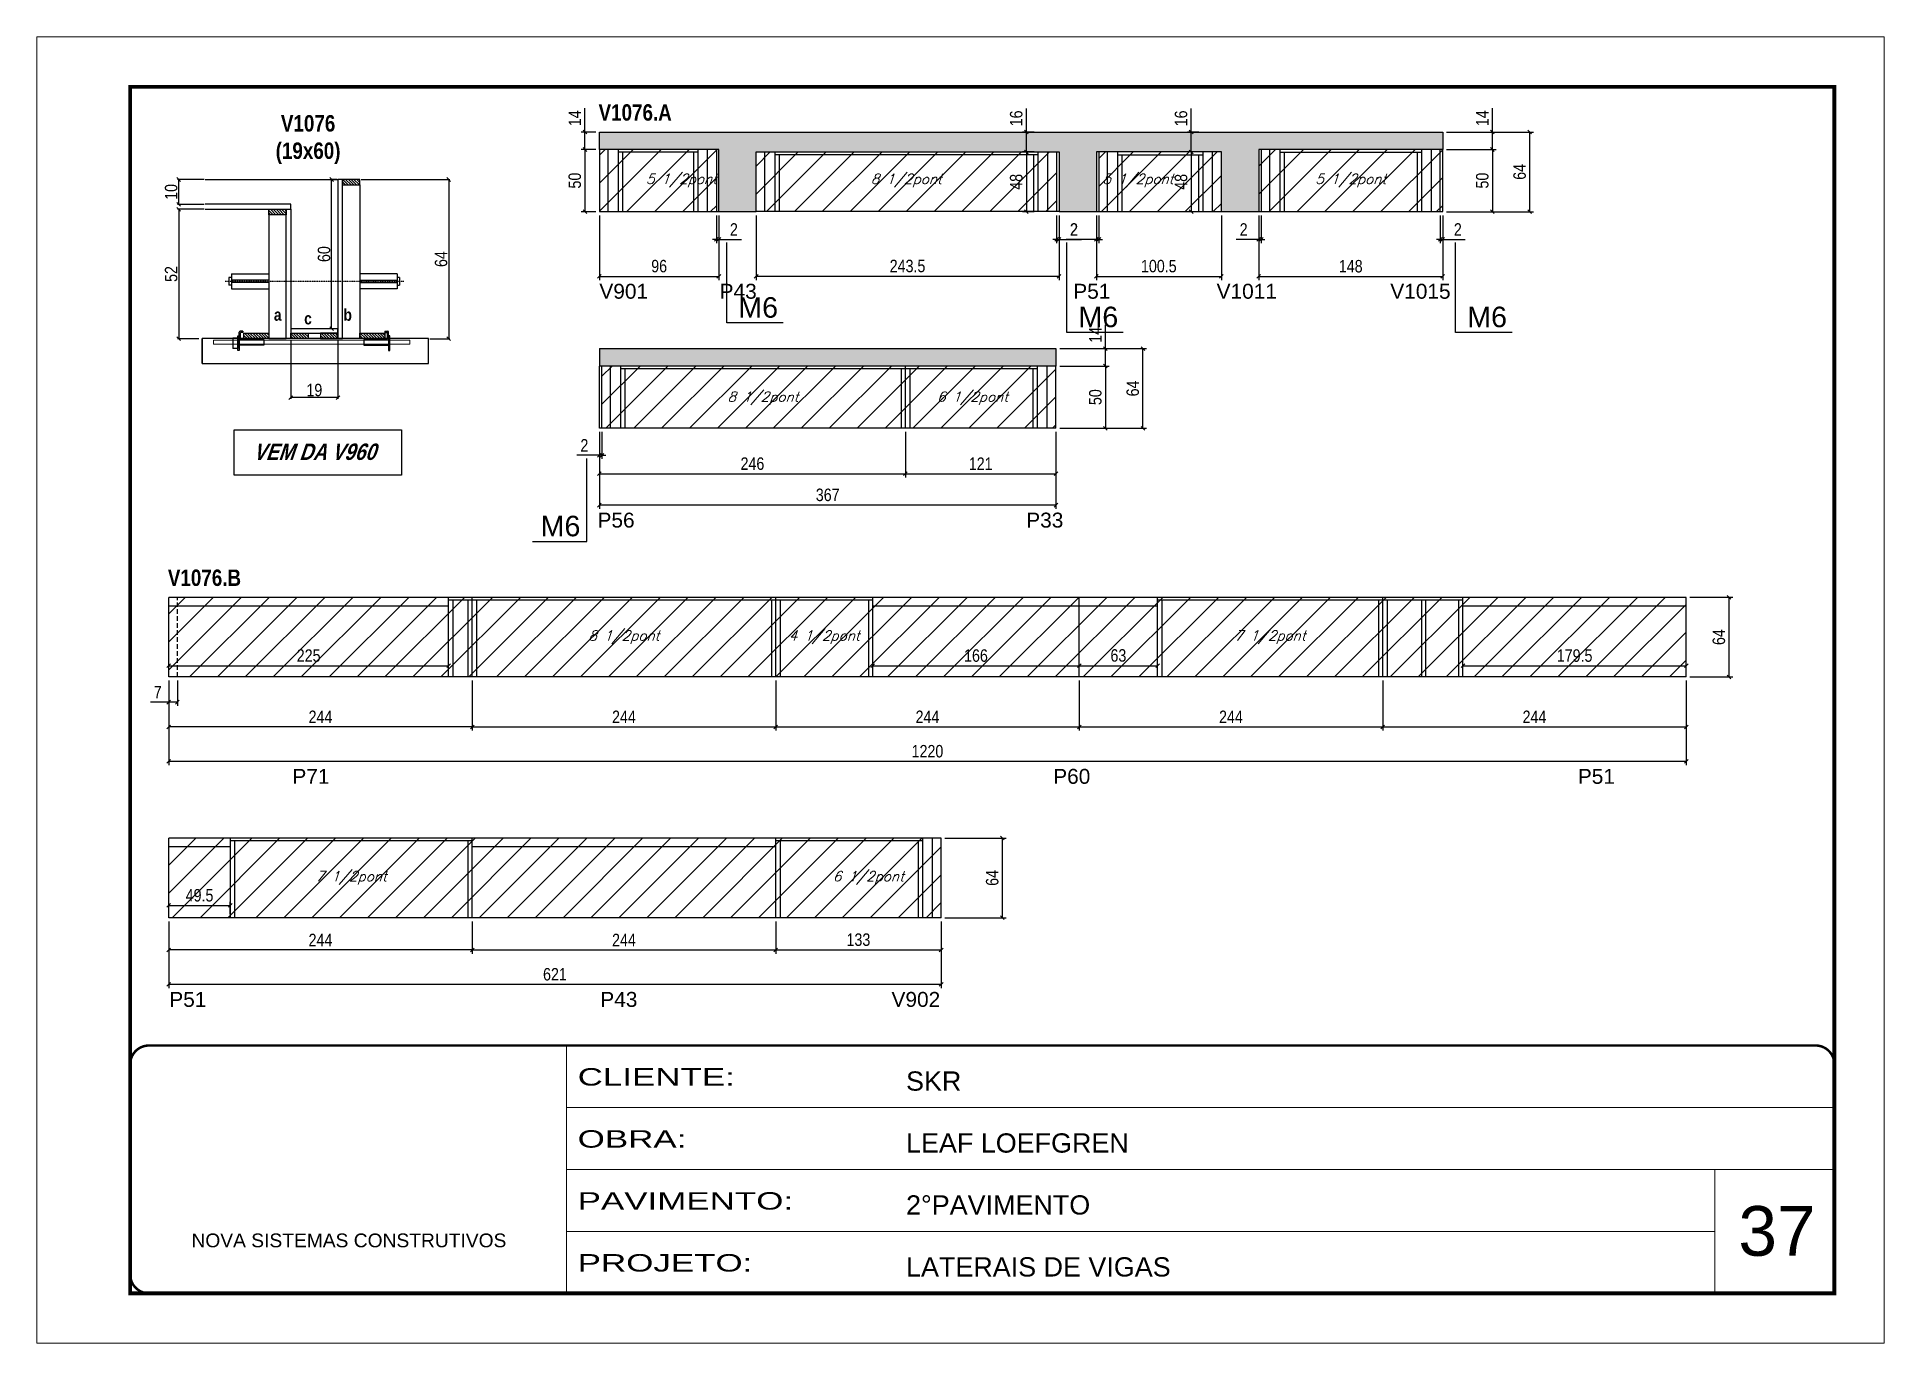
# Model space of a CAD drawing. Extents: x 3309 to 9563, y -2522 to 14608.
# Drawn here: x 3309 to 4794, y 3221 to 4271 of the extents above; entities that cross this region are included whole.
import ezdxf

# ---------------------------------------------------------------- set-up
doc = ezdxf.new("R2010")
doc.units = 0
for name, pattern in [('CONTINUO', [0]), ('DASHED', [0.75, 0.5, -0.25]), ('HIDDEN', [0.375, 0.25, -0.125])]:
    doc.linetypes.add(name, pattern=pattern)
for name, color, linetype in [('5', 5, 'Continuous'), ('barrote', 251, 'Continuous'), ('COTA', 241, 'Continuous'), ('detalhes', 4, 'Continuous'), ('NOMENCLATURA', 7, 'Continuous'), ('Painéis', 200, 'Continuous'), ('presilha', 1, 'Continuous'), ('SARR_2.2x10', 60, 'Continuous'), ('SARR_2.2x7', 40, 'Continuous'), ('SARR_3.5x7', 81, 'Continuous'), ('TENSOR', 3, 'Continuous'), ('texto', 7, 'Continuous')]:
    doc.layers.add(name, color=color, linetype=linetype)
for name, color, linetype, lineweight in [('CARIMBO', 255, 'Continuous', 9), ('CONCRETO', 251, 'Continuous', 25), ('Folhas', 255, 'Continuous', 9), ('Hachura', 251, 'Continuous', 9), ('SARRAFO DE PRESSAO', 251, 'DASHED', 9), ('SCO-___-LAJ', 2, 'Continuous', 0)]:
    doc.layers.add(name, color=color, linetype=linetype, lineweight=lineweight)
doc.styles.add('ARIAL', font='arial.ttf')
doc.styles.add('COTA TECNICA', font='techl___.ttf', dxfattribs={"height": 10})
doc.styles.add('COTA TECNICA 2X', font='techl___.ttf', dxfattribs={"height": 10})
doc.styles.add('Romans', font='romans.shx')
doc.styles.get("Standard").update_dxf_attribs({"font": 'arial.ttf'})
doc.styles.add('TECNICA', font='techb___.ttf', dxfattribs={"height": 10})
doc.styles.add('Tecnologia', font='')
doc.styles.get('Tecnologia').set_extended_font_data('Forgotten Futurist')
doc.dimstyles.new('PAINEL', dxfattribs={"dimtxt": 10, "dimasz": 3, "dimexe": 3, "dimexo": 3, "dimgap": 3, "dimtad": 1, "dimdec": 1, "dimzin": 12, "dimdsep": 46, "dimtxsty": 'COTA TECNICA', "dimblk1": 'OBLIQUE', "dimblk2": 'OBLIQUE', "dimsah": 1, "dimcen": 0.9, "dimclrd": 4, "dimclre": 4, "dimclrt": 240, "dimadec": 1, "dimazin": 3, "dimtfac": 1, "dimtdec": 1, "dimtmove": 0, "dimatfit": 3, "dimfxl": 1, "dimtolj": 1, "dimtzin": 12, "dimarcsym": 0})
doc.dimstyles.new('SECAO', dxfattribs={"dimscale": 0.333333, "dimtxt": 5, "dimasz": 9, "dimexe": 3, "dimexo": 3, "dimgap": 3, "dimtad": 1, "dimdec": 1, "dimlfac": 0.5, "dimzin": 12, "dimdsep": 46, "dimtxsty": 'COTA TECNICA 2X', "dimblk1": 'OBLIQUE', "dimblk2": 'OBLIQUE', "dimsah": 1, "dimcen": 0.9, "dimclrd": 4, "dimclre": 4, "dimclrt": 240, "dimadec": 1, "dimazin": 3, "dimtfac": 1, "dimtdec": 1, "dimtmove": 0, "dimatfit": 3, "dimfxl": 1, "dimtolj": 1, "dimtzin": 12, "dimarcsym": 0})
pattern_1 = [(135, (36748.8956, -119484.0311), (-1.122532015, -1.122532015), [])]

msp = doc.modelspace()

# ---------------------------------------------------------------- texts
at = {"layer": '5', "linetype": 'Continuous'}
for s, rotation, p in [('V901', 359.99996, (3761.55, 4060.23)), ('P43', 359.99996, (3858.23, 4060.23)), ('P51', 359.99996, (4142.55, 4060.23)), ('V1011', 0.00004, (4257.78, 4060.23)), ('V1015', 0.00004, (4397.42, 4060.23)), ('P56', 359.99996, (3760.05, 3876.26)), ('P33', 359.99996, (4104.74, 3876.26)), ('P71', 0.00004, (3514.76, 3670.27)), ('P60', 0.00004, (4126.41, 3670.27)), ('P51', 0.00004, (4548.19, 3670.27)), ('P51', 0.00004, (3415.78, 3490.95)), ('P43', 0.00004, (3762.28, 3490.95)), ('V902', 0.00004, (3996.41, 3490.95))]:
    msp.add_text(s, height=12, rotation=rotation, dxfattribs=at).set_placement(p)
at = {"layer": 'CARIMBO', "style": 'ARIAL'}
msp.add_text('37', height=40, dxfattribs=at).set_placement((4677.23, 3290.83))
at = {"layer": 'detalhes', "style": 'TECNICA'}
for s, p in [('a', (3499.88, 4042.53)), ('c', (3524.25, 4039.61)), ('b', (3555.86, 4042.52))]:
    msp.add_text(s, height=9.6, dxfattribs=at).set_placement(p)
at = {"layer": 'NOMENCLATURA', "style": 'TECNICA'}
for s, p in [('V1076.A', (3760.88, 4203.41)), ('V1076.B', (3414.62, 3829.34))]:
    msp.add_text(s, height=13.2, dxfattribs=at).set_placement(p)
at = {"layer": 'NOMENCLATURA', "linetype": 'Continuous'}
for p in [(3873.18, 4044.98), (4146.68, 4037.36), (4459.21, 4037.36), (3714.26, 3869.26)]:
    msp.add_text('M6', height=16.5, dxfattribs=at).set_placement(p)
at = {"layer": 'NOMENCLATURA', "insert": (3527.36, 4207.83), "char_height": 13.2, "attachment_point": 2, "style": 'TECNICA'}
msp.add_mtext_dynamic_manual_height_columns('V1076\\P(19x60)', width=300.2766, gutter_width=1, heights=[0], dxfattribs=at)
at = {"layer": 'NOMENCLATURA', "insert": (3532.36, 3943.82), "char_height": 13.2, "width": 300.2766, "attachment_point": 2, "style": 'TECNICA'}
msp.add_mtext('{\\Q19;VEM DA V960}', dxfattribs=at)
at = {"layer": 'texto', "color": 2, "char_height": 8, "attachment_point": 5, "style": 'Romans'}
for s, insert in [('{\\Q19;\\C256;5 1/2pont}', (3827.6, 4155.23)), ('{\\Q19;\\C256;8 1/2pont}', (4008.35, 4155.23)), ('{\\Q19;\\C256;5 1/2pont}', (4194.6, 4155.23)), ('{\\Q19;\\C256;5 1/2pont}', (4365.6, 4155.23)), ('{\\Q19;\\C256;8 1/2pont}', (3893.1, 3980.15)), ('{\\Q19;\\C256;6 1/2pont}', (4061.58, 3980.15)), ('{\\Q19;\\C256;8 1/2pont}', (3781.33, 3788.16)), ('{\\Q19;\\C256;4 1/2pont}', (3942.33, 3788.16)), ('{\\Q19;\\C256;7 1/2pont}', (4300.83, 3788.16)), ('{\\Q19;\\C256;7 1/2pont}', (3562.08, 3594.59)), ('{\\Q19;\\C256;6 1/2pont}', (3977.83, 3594.59))]:
    msp.add_mtext(s, dxfattribs=dict(at, insert=insert))

# ---------------------------------------------------------------- blocks, each defined once
blk = doc.blocks.new('9999999999')
at = {"color": 30, "linetype": 'CONTINUO'}
for p, q in [((98564.6, 34230.2), (98564.6, 34429.4)), ((98564.6, 34379.6), (99584, 34379.6)), ((98564.6, 34329.8), (99488, 34329.8)), ((99584, 34329.8), (99488, 34329.8)), ((99488, 34329.8), (99488, 34230.2)), ((98564.6, 34280), (99488, 34280))]:
    blk.add_line(p, q, dxfattribs=at)
at = {"color": 30, "linetype": 'CONTINUO', "const_width": 2}
blk.add_lwpolyline([(99584, 34230.2), (99584, 34414.4, 0.414214), (99569, 34429.4), (98229, 34429.4, 0.414214), (98214, 34414.4), (98214, 34245.2, 0.414214), (98229, 34230.2), (99584, 34230.2)], format="xyb", dxfattribs=at)
at = {"layer": 'Folhas'}
blk.add_lwpolyline([(98139, 34190.2), (99624, 34190.2), (99624, 35240.2), (98139, 35240.2)], close=True, dxfattribs=at)
at = {"layer": 'Folhas', "color": 30, "const_width": 3}
blk.add_lwpolyline([(98214, 34230.2), (99584, 34230.2), (99584, 35200.2), (98214, 35200.2)], close=True, dxfattribs=at)
at = {"color": 7, "linetype": 'Continuous', "ltscale": 5, "style": 'ARIAL'}
for s, height, p in [('SKR', 15.48, (98837.7, 34393.1)), ('LEAF LOEFGREN', 15.483, (98837.7, 34343.3)), ('2°PAVIMENTO', 15.483, (98837.7, 34293.5)), ('NOVA SISTEMAS CONSTRUTIVOS', 11.059, (98263.2, 34267.2)), ('LATERAIS DE VIGAS', 15.483, (98837.7, 34243.7))]:
    blk.add_text(s, height=height, dxfattribs=at).set_placement(p)
at = {"layer": 'Folhas', "color": 7, "style": 'Tecnologia', "width": 1.5}
for s, p in [('CLIENTE:', (98573.7, 34397.2)), ('OBRA:', (98573.7, 34347.3)), ('PAVIMENTO:', (98573.7, 34297.5)), ('PROJETO:', (98573.7, 34247.7))]:
    blk.add_text(s, height=14, dxfattribs=at).set_placement(p)
blk = doc.blocks.new('_Oblique')
at = {"color": 0, "linetype": 'ByBlock', "lineweight": -2}
blk.add_line((-0.5, -0.5), (0.5, 0.5), dxfattribs=at)
blk = doc.blocks.new('*D1332')
at = {"layer": 'COTA', "color": 4, "lineweight": -2, "transparency": 16777216}
for p, q in [((3513.4, 4027.1), (3513.4, 3979.7)), ((3551.4, 4027.1), (3551.4, 3979.7)), ((3551.4, 3980.7), (3513.4, 3980.7))]:
    blk.add_line(p, q, dxfattribs=at)
at = {"layer": 'Defpoints', "color": 0, "transparency": 16777216}
for p in [(3513.4, 4028.1), (3551.4, 4028.1), (3513.4, 3980.7)]:
    blk.add_point(p, dxfattribs=at)
at = {"layer": 'COTA', "color": 4, "lineweight": -2, "transparency": 16777216, "xscale": 3, "yscale": 3, "zscale": 3, "rotation": 180}
blk.add_blockref('_Oblique', (3513.4, 3980.7), dxfattribs=at)
at = {"layer": 'COTA', "color": 4, "lineweight": -2, "transparency": 16777216, "xscale": 3, "yscale": 3, "zscale": 3}
blk.add_blockref('_Oblique', (3551.4, 3980.7), dxfattribs=at)
at = {"layer": 'COTA', "color": 240, "transparency": 16777216, "insert": (3532.4, 3986.8), "char_height": 10, "attachment_point": 5, "style": 'COTA TECNICA 2X'}
blk.add_mtext('\\A1;19', dxfattribs=at)
blk = doc.blocks.new('PRESILHA METÁLICA 1')
at = {"layer": 'presilha'}
for p, q in [((0, 13), (6, 13)), ((0, 13), (0, 0)), ((6, 0), (0, 0)), ((6, 15.5), (7.5, 15.5)), ((6, -2.5), (6, 15.5)), ((6, 13), (6, 0)), ((7.5, 10.6), (7.5, 19.9)), ((7.5, 15.5), (7.5, -2.5)), ((37.5, 4.1), (7.5, 4.1)), ((12, 21), (8.6, 21)), ((9, 11.6), (9, 18.9)), ((12, 19.5), (9.6, 19.5)), ((37.5, 11), (9.6, 11)), ((12, 21), (12, 19.5)), ((37.5, 11), (37.5, 4.1)), ((7.5, -2.5), (6, -2.5))]:
    blk.add_line(p, q, dxfattribs=at)
for centre, radius, start, end in [((8.6, 19.9), 1.14, 90, 180), ((9.6, 18.9), 0.57, 90, 180), ((9.6, 11.6), 0.57, 180, 270)]:
    blk.add_arc(centre, radius, start, end, dxfattribs=at)
blk = doc.blocks.new('PRESILHA METÁLICA 2')
at = {"layer": 'presilha'}
for p, q in [((-5.2, 23.5), (-5.2, 22)), ((-5.2, 23.5), (-1.9, 23.5)), ((-0.8, 14.6), (-0.8, 22.4)), ((-30.8, 13.5), (-30.8, 6.6)), ((-30.8, 13.5), (-2.8, 13.5)), ((-30.8, 6.6), (-0.8, 6.6)), ((-5.2, 22), (-2.8, 22)), ((-2.2, 14.1), (-2.2, 21.4)), ((0.8, 18), (-0.8, 18)), ((-0.8, 18), (-0.8, 0)), ((-0.8, 0), (0.8, 0)), ((0.8, 0), (0.8, 18))]:
    blk.add_line(p, q, dxfattribs=at)
for centre, radius, start, end in [((-1.9, 22.4), 1.14, 0, 90), ((-2.8, 21.4), 0.57, 0, 90), ((-2.8, 14.1), 0.57, 270, 0)]:
    blk.add_arc(centre, radius, start, end, dxfattribs=at)
blk = doc.blocks.new('*D1333')
at = {"layer": 'COTA', "color": 4, "lineweight": -2, "transparency": 16777216}
for p, q in [((3570, 4156.1), (3641.4, 4156.1)), ((3640.4, 4156.1), (3640.4, 4028.1)), ((3625.2, 4028.1), (3641.4, 4028.1))]:
    blk.add_line(p, q, dxfattribs=at)
at = {"layer": 'Defpoints', "color": 0, "transparency": 16777216}
for p in [(3569, 4156.1), (3624.2, 4028.1), (3640.4, 4028.1)]:
    blk.add_point(p, dxfattribs=at)
at = {"layer": 'COTA', "color": 4, "lineweight": -2, "transparency": 16777216, "xscale": 3, "yscale": 3, "zscale": 3}
for p, rotation in [((3640.4, 4156.1), 90), ((3640.4, 4028.1), 270)]:
    blk.add_blockref('_Oblique', p, dxfattribs=dict(at, rotation=rotation))
at = {"layer": 'COTA', "color": 240, "transparency": 16777216, "insert": (3634.3, 4092.1), "char_height": 10, "attachment_point": 5, "rotation": 90, "style": 'COTA TECNICA 2X'}
blk.add_mtext('\\A1;64', dxfattribs=at)
blk = doc.blocks.new('*D1334')
at = {"layer": 'COTA', "color": 4, "lineweight": -2, "transparency": 16777216}
for p, q in [((3443.7, 4132.1), (3422.4, 4132.1)), ((3423.4, 4132.1), (3423.4, 4028.1)), ((3439.5, 4028.1), (3422.4, 4028.1))]:
    blk.add_line(p, q, dxfattribs=at)
at = {"layer": 'Defpoints', "color": 0, "transparency": 16777216}
for p in [(3444.7, 4132.1, 0), (3423.4, 4028.1), (3440.5, 4028.1)]:
    blk.add_point(p, dxfattribs=at)
at = {"layer": 'COTA', "color": 4, "lineweight": -2, "transparency": 16777216, "xscale": 3, "yscale": 3, "zscale": 3}
for p, rotation in [((3423.4, 4132.1), 90), ((3423.4, 4028.1), 270)]:
    blk.add_blockref('_Oblique', p, dxfattribs=dict(at, rotation=rotation))
at = {"layer": 'COTA', "color": 240, "transparency": 16777216, "insert": (3417.3, 4080.1), "char_height": 10, "attachment_point": 5, "rotation": 90, "style": 'COTA TECNICA 2X'}
blk.add_mtext('\\A1;52', dxfattribs=at)
blk = doc.blocks.new('*D1335')
at = {"layer": 'COTA', "color": 4, "lineweight": -2, "transparency": 16777216}
for p, q in [((3550.4, 4156.1), (3545.3, 4156.1)), ((3546.3, 4036.1), (3546.3, 4156.1)), ((3550.4, 4036.1), (3545.3, 4036.1))]:
    blk.add_line(p, q, dxfattribs=at)
at = {"layer": 'Defpoints', "color": 0, "transparency": 16777216}
for p in [(3546.3, 4156.1), (3551.4, 4156.1), (3551.4, 4036.1)]:
    blk.add_point(p, dxfattribs=at)
at = {"layer": 'COTA', "color": 4, "lineweight": -2, "transparency": 16777216, "xscale": 3, "yscale": 3, "zscale": 3}
for p, rotation in [((3546.3, 4156.1), 90), ((3546.3, 4036.1), 270)]:
    blk.add_blockref('_Oblique', p, dxfattribs=dict(at, rotation=rotation))
at = {"layer": 'COTA', "color": 240, "transparency": 16777216, "insert": (3540.2, 4096.1), "char_height": 10, "attachment_point": 5, "rotation": 90, "style": 'COTA TECNICA 2X'}
blk.add_mtext('\\A1;60', dxfattribs=at)
blk = doc.blocks.new('*D1336')
at = {"layer": 'COTA', "color": 4, "lineweight": -2, "transparency": 16777216}
for p, q in [((3443.7, 4156.1), (3422.4, 4156.1)), ((3423.4, 4136.1), (3423.4, 4156.1)), ((3443.7, 4136.1), (3422.4, 4136.1))]:
    blk.add_line(p, q, dxfattribs=at)
at = {"layer": 'Defpoints', "color": 0, "transparency": 16777216}
for p in [(3423.4, 4156.1), (3444.7, 4156.1), (3444.7, 4136.1)]:
    blk.add_point(p, dxfattribs=at)
at = {"layer": 'COTA', "color": 4, "lineweight": -2, "transparency": 16777216, "xscale": 3, "yscale": 3, "zscale": 3}
for p, rotation in [((3423.4, 4156.1), 90), ((3423.4, 4136.1), 270)]:
    blk.add_blockref('_Oblique', p, dxfattribs=dict(at, rotation=rotation))
at = {"layer": 'COTA', "color": 240, "transparency": 16777216, "insert": (3417.3, 4146.1), "char_height": 10, "attachment_point": 5, "rotation": 90, "style": 'COTA TECNICA 2X'}
blk.add_mtext('\\A1;10', dxfattribs=at)
blk = doc.blocks.new('*D1347')
at = {"layer": 'COTA', "color": 4, "lineweight": -2, "transparency": 16777216}
for p, q in [((3761.6, 4127.2), (3761.6, 4075.2)), ((3857.6, 4127.2), (3857.6, 4075.2)), ((3761.6, 4078.2), (3857.6, 4078.2))]:
    blk.add_line(p, q, dxfattribs=at)
at = {"layer": 'Defpoints', "color": 0, "transparency": 16777216}
for p in [(3761.6, 4130.2), (3857.6, 4130.2), (3857.6, 4078.2)]:
    blk.add_point(p, dxfattribs=at)
at = {"layer": 'COTA', "color": 4, "lineweight": -2, "transparency": 16777216, "xscale": 3, "yscale": 3, "zscale": 3, "rotation": 180}
blk.add_blockref('_Oblique', (3761.6, 4078.2), dxfattribs=at)
at = {"layer": 'COTA', "color": 4, "lineweight": -2, "transparency": 16777216, "xscale": 3, "yscale": 3, "zscale": 3}
blk.add_blockref('_Oblique', (3857.6, 4078.2), dxfattribs=at)
at = {"layer": 'COTA', "color": 240, "transparency": 16777216, "insert": (3809.6, 4086.4), "char_height": 10, "attachment_point": 5, "style": 'COTA TECNICA'}
blk.add_mtext('\\A1;96', dxfattribs=at)
blk = doc.blocks.new('*D1337')
at = {"layer": 'COTA', "color": 4, "lineweight": -2, "transparency": 16777216}
for p, q in [((3758.6, 4180.2), (3746.9, 4180.2)), ((3749.9, 4180.2), (3749.9, 4130.2)), ((3758.6, 4130.2), (3746.9, 4130.2))]:
    blk.add_line(p, q, dxfattribs=at)
at = {"layer": 'Defpoints', "color": 0, "transparency": 16777216}
for p in [(3761.6, 4180.2), (3749.9, 4130.2), (3761.6, 4130.2)]:
    blk.add_point(p, dxfattribs=at)
at = {"layer": 'COTA', "color": 4, "lineweight": -2, "transparency": 16777216, "xscale": 3, "yscale": 3, "zscale": 3}
for p, rotation in [((3749.9, 4180.2), 90), ((3749.9, 4130.2), 270)]:
    blk.add_blockref('_Oblique', p, dxfattribs=dict(at, rotation=rotation))
at = {"layer": 'COTA', "color": 240, "transparency": 16777216, "insert": (3741.8, 4155.2), "char_height": 10, "attachment_point": 5, "rotation": 90, "style": 'COTA TECNICA'}
blk.add_mtext('\\A1;50', dxfattribs=at)
blk = doc.blocks.new('*D1348')
at = {"layer": 'COTA', "color": 4, "lineweight": -2, "transparency": 16777216}
for p, q in [((3855.6, 4127.2), (3855.6, 4104.9)), ((3857.6, 4127.2), (3857.6, 4104.9)), ((3855.6, 4107.9), (3852.6, 4107.9)), ((3855.6, 4107.9), (3857.6, 4107.9)), ((3857.6, 4107.9), (3875.7, 4107.9))]:
    blk.add_line(p, q, dxfattribs=at)
at = {"layer": 'Defpoints', "color": 0, "transparency": 16777216}
for p in [(3855.6, 4130.2), (3857.6, 4130.2), (3857.6, 4107.9)]:
    blk.add_point(p, dxfattribs=at)
at = {"layer": 'COTA', "color": 4, "lineweight": -2, "transparency": 16777216, "xscale": 3, "yscale": 3, "zscale": 3}
blk.add_blockref('_Oblique', (3855.6, 4107.9), dxfattribs=at)
at = {"layer": 'COTA', "color": 4, "lineweight": -2, "transparency": 16777216, "xscale": 3, "yscale": 3, "zscale": 3, "rotation": 180}
blk.add_blockref('_Oblique', (3857.6, 4107.9), dxfattribs=at)
at = {"layer": 'COTA', "color": 240, "transparency": 16777216, "insert": (3869.7, 4115.9), "char_height": 10, "attachment_point": 5, "style": 'COTA TECNICA'}
blk.add_mtext('\\A1;2', dxfattribs=at)
blk = doc.blocks.new('*D1349')
at = {"layer": 'COTA', "color": 4, "lineweight": -2, "transparency": 16777216}
for p, q in [((3887.6, 4127.2), (3887.6, 4075.2)), ((4131.1, 4127.2), (4131.1, 4075.2)), ((4131.1, 4078.2), (3887.6, 4078.2))]:
    blk.add_line(p, q, dxfattribs=at)
at = {"layer": 'Defpoints', "color": 0, "transparency": 16777216}
for p in [(3887.6, 4130.2), (4131.1, 4130.2), (3887.6, 4078.2)]:
    blk.add_point(p, dxfattribs=at)
at = {"layer": 'COTA', "color": 4, "lineweight": -2, "transparency": 16777216, "xscale": 3, "yscale": 3, "zscale": 3, "rotation": 180}
blk.add_blockref('_Oblique', (3887.6, 4078.2), dxfattribs=at)
at = {"layer": 'COTA', "color": 4, "lineweight": -2, "transparency": 16777216, "xscale": 3, "yscale": 3, "zscale": 3}
blk.add_blockref('_Oblique', (4131.1, 4078.2), dxfattribs=at)
at = {"layer": 'COTA', "color": 240, "transparency": 16777216, "insert": (4009.3, 4086.5), "char_height": 10, "attachment_point": 5, "style": 'COTA TECNICA'}
blk.add_mtext('\\A1;243.5', dxfattribs=at)
blk = doc.blocks.new('*D1350')
at = {"layer": 'COTA', "color": 4, "lineweight": -2, "transparency": 16777216}
for p, q in [((4129.1, 4127.2), (4129.1, 4104.9)), ((4131.1, 4127.2), (4131.1, 4104.9)), ((4129.1, 4107.9), (4126.1, 4107.9)), ((4129.1, 4107.9), (4131.1, 4107.9)), ((4131.1, 4107.9), (4149.2, 4107.9))]:
    blk.add_line(p, q, dxfattribs=at)
at = {"layer": 'Defpoints', "color": 0, "transparency": 16777216}
for p in [(4129.1, 4130.2), (4131.1, 4130.2), (4131.1, 4107.9)]:
    blk.add_point(p, dxfattribs=at)
at = {"layer": 'COTA', "color": 4, "lineweight": -2, "transparency": 16777216, "xscale": 3, "yscale": 3, "zscale": 3}
blk.add_blockref('_Oblique', (4129.1, 4107.9), dxfattribs=at)
at = {"layer": 'COTA', "color": 4, "lineweight": -2, "transparency": 16777216, "xscale": 3, "yscale": 3, "zscale": 3, "rotation": 180}
blk.add_blockref('_Oblique', (4131.1, 4107.9), dxfattribs=at)
at = {"layer": 'COTA', "color": 240, "transparency": 16777216, "insert": (4143.2, 4115.9), "char_height": 10, "attachment_point": 5, "style": 'COTA TECNICA'}
blk.add_mtext('\\A1;2', dxfattribs=at)
blk = doc.blocks.new('*D1351')
at = {"layer": 'COTA', "color": 4, "lineweight": -2, "transparency": 16777216}
for p, q in [((4161.1, 4127.2), (4161.1, 4075.2)), ((4261.6, 4127.2), (4261.6, 4075.2)), ((4161.1, 4078.2), (4261.6, 4078.2))]:
    blk.add_line(p, q, dxfattribs=at)
at = {"layer": 'Defpoints', "color": 0, "transparency": 16777216}
for p in [(4161.1, 4130.2), (4261.6, 4130.2), (4261.6, 4078.2)]:
    blk.add_point(p, dxfattribs=at)
at = {"layer": 'COTA', "color": 4, "lineweight": -2, "transparency": 16777216, "xscale": 3, "yscale": 3, "zscale": 3, "rotation": 180}
blk.add_blockref('_Oblique', (4161.1, 4078.2), dxfattribs=at)
at = {"layer": 'COTA', "color": 4, "lineweight": -2, "transparency": 16777216, "xscale": 3, "yscale": 3, "zscale": 3}
blk.add_blockref('_Oblique', (4261.6, 4078.2), dxfattribs=at)
at = {"layer": 'COTA', "color": 240, "transparency": 16777216, "insert": (4211.3, 4086.4), "char_height": 10, "attachment_point": 5, "style": 'COTA TECNICA'}
blk.add_mtext('\\A1;100.5', dxfattribs=at)
blk = doc.blocks.new('*D1352')
at = {"layer": 'COTA', "color": 4, "lineweight": -2, "transparency": 16777216}
for p, q in [((4161.1, 4127.2), (4161.1, 4104.9)), ((4163.1, 4127.2), (4163.1, 4104.9)), ((4161.1, 4107.9), (4136.9, 4107.9)), ((4163.1, 4107.9), (4161.1, 4107.9)), ((4163.1, 4107.9), (4166.1, 4107.9))]:
    blk.add_line(p, q, dxfattribs=at)
at = {"layer": 'Defpoints', "color": 0, "transparency": 16777216}
for p in [(4161.1, 4130.2), (4163.1, 4130.2), (4161.1, 4107.9)]:
    blk.add_point(p, dxfattribs=at)
at = {"layer": 'COTA', "color": 4, "lineweight": -2, "transparency": 16777216, "xscale": 3, "yscale": 3, "zscale": 3}
blk.add_blockref('_Oblique', (4161.1, 4107.9), dxfattribs=at)
at = {"layer": 'COTA', "color": 4, "lineweight": -2, "transparency": 16777216, "xscale": 3, "yscale": 3, "zscale": 3, "rotation": 180}
blk.add_blockref('_Oblique', (4163.1, 4107.9), dxfattribs=at)
at = {"layer": 'COTA', "color": 240, "transparency": 16777216, "insert": (4143, 4115.9), "char_height": 10, "attachment_point": 5, "style": 'COTA TECNICA'}
blk.add_mtext('\\A1;2', dxfattribs=at)
blk = doc.blocks.new('*D1353')
at = {"layer": 'COTA', "color": 4, "lineweight": -2, "transparency": 16777216}
for p, q in [((4291.6, 4127.2), (4291.6, 4075.2)), ((4439.6, 4127.2), (4439.6, 4075.2)), ((4291.6, 4078.2), (4439.6, 4078.2))]:
    blk.add_line(p, q, dxfattribs=at)
at = {"layer": 'Defpoints', "color": 0, "transparency": 16777216}
for p in [(4291.6, 4130.2), (4439.6, 4130.2), (4439.6, 4078.2)]:
    blk.add_point(p, dxfattribs=at)
at = {"layer": 'COTA', "color": 4, "lineweight": -2, "transparency": 16777216, "xscale": 3, "yscale": 3, "zscale": 3, "rotation": 180}
blk.add_blockref('_Oblique', (4291.6, 4078.2), dxfattribs=at)
at = {"layer": 'COTA', "color": 4, "lineweight": -2, "transparency": 16777216, "xscale": 3, "yscale": 3, "zscale": 3}
blk.add_blockref('_Oblique', (4439.6, 4078.2), dxfattribs=at)
at = {"layer": 'COTA', "color": 240, "transparency": 16777216, "insert": (4365.6, 4086.3), "char_height": 10, "attachment_point": 5, "style": 'COTA TECNICA'}
blk.add_mtext('\\A1;148', dxfattribs=at)
blk = doc.blocks.new('*D1354')
at = {"layer": 'COTA', "color": 4, "lineweight": -2, "transparency": 16777216}
for p, q in [((4442.6, 4180.2), (4482.5, 4180.2)), ((4479.5, 4180.2), (4479.5, 4130.2)), ((4442.6, 4130.2), (4482.5, 4130.2))]:
    blk.add_line(p, q, dxfattribs=at)
at = {"layer": 'Defpoints', "color": 0, "transparency": 16777216}
for p in [(4439.6, 4180.2), (4439.6, 4130.2), (4479.5, 4130.2)]:
    blk.add_point(p, dxfattribs=at)
at = {"layer": 'COTA', "color": 4, "lineweight": -2, "transparency": 16777216, "xscale": 3, "yscale": 3, "zscale": 3}
for p, rotation in [((4479.5, 4180.2), 90), ((4479.5, 4130.2), 270)]:
    blk.add_blockref('_Oblique', p, dxfattribs=dict(at, rotation=rotation))
at = {"layer": 'COTA', "color": 240, "transparency": 16777216, "insert": (4471.4, 4155.2), "char_height": 10, "attachment_point": 5, "rotation": 90, "style": 'COTA TECNICA'}
blk.add_mtext('\\A1;50', dxfattribs=at)
blk = doc.blocks.new('*D1355')
at = {"layer": 'COTA', "color": 4, "lineweight": -2, "transparency": 16777216}
for p, q in [((4479.5, 4194.2), (4479.5, 4213.3)), ((4442.6, 4194.2), (4482.5, 4194.2)), ((4479.5, 4180.2), (4479.5, 4194.2)), ((4442.6, 4180.2), (4482.5, 4180.2))]:
    blk.add_line(p, q, dxfattribs=at)
at = {"layer": 'Defpoints', "color": 0, "transparency": 16777216}
for p in [(4439.6, 4194.2), (4479.5, 4194.2), (4439.6, 4180.2)]:
    blk.add_point(p, dxfattribs=at)
at = {"layer": 'COTA', "color": 4, "lineweight": -2, "transparency": 16777216, "xscale": 3, "yscale": 3, "zscale": 3}
for p, rotation in [((4479.5, 4194.2), 90), ((4479.5, 4180.2), 270)]:
    blk.add_blockref('_Oblique', p, dxfattribs=dict(at, rotation=rotation))
at = {"layer": 'COTA', "color": 240, "transparency": 16777216, "insert": (4471.4, 4205.3), "char_height": 10, "attachment_point": 5, "rotation": 90, "style": 'COTA TECNICA'}
blk.add_mtext('\\A1;14', dxfattribs=at)
blk = doc.blocks.new('*D1356')
at = {"layer": 'COTA', "color": 4, "lineweight": -2, "transparency": 16777216}
for p, q in [((4442.6, 4194.2), (4512.5, 4194.2)), ((4509.5, 4130.2), (4509.5, 4194.2)), ((4442.6, 4130.2), (4512.5, 4130.2))]:
    blk.add_line(p, q, dxfattribs=at)
at = {"layer": 'Defpoints', "color": 0, "transparency": 16777216}
for p in [(4439.6, 4194.2), (4509.5, 4194.2), (4439.6, 4130.2)]:
    blk.add_point(p, dxfattribs=at)
at = {"layer": 'COTA', "color": 4, "lineweight": -2, "transparency": 16777216, "xscale": 3, "yscale": 3, "zscale": 3}
for p, rotation in [((4509.5, 4194.2), 90), ((4509.5, 4130.2), 270)]:
    blk.add_blockref('_Oblique', p, dxfattribs=dict(at, rotation=rotation))
at = {"layer": 'COTA', "color": 240, "transparency": 16777216, "insert": (4501.4, 4162.2), "char_height": 10, "attachment_point": 5, "rotation": 90, "style": 'COTA TECNICA'}
blk.add_mtext('\\A1;64', dxfattribs=at)
blk = doc.blocks.new('*D1357')
at = {"layer": 'COTA', "color": 4, "lineweight": -2, "transparency": 16777216}
for p, q in [((4111.1, 4178.2), (4101.8, 4178.2)), ((4104.8, 4178.2), (4104.8, 4130.2)), ((4111.1, 4130.2), (4101.8, 4130.2))]:
    blk.add_line(p, q, dxfattribs=at)
at = {"layer": 'Defpoints', "color": 0, "transparency": 16777216}
for p in [(4114.1, 4178.2), (4104.8, 4130.2), (4114.1, 4130.2)]:
    blk.add_point(p, dxfattribs=at)
at = {"layer": 'COTA', "color": 4, "lineweight": -2, "transparency": 16777216, "xscale": 3, "yscale": 3, "zscale": 3}
for p, rotation in [((4104.8, 4178.2), 90), ((4104.8, 4130.2), 270)]:
    blk.add_blockref('_Oblique', p, dxfattribs=dict(at, rotation=rotation))
at = {"layer": 'COTA', "color": 240, "transparency": 16777216, "insert": (4096.7, 4154.2), "char_height": 10, "attachment_point": 5, "rotation": 90, "style": 'COTA TECNICA'}
blk.add_mtext('\\A1;48', dxfattribs=at)
blk = doc.blocks.new('*D1358')
at = {"layer": 'COTA', "color": 4, "lineweight": -2, "transparency": 16777216}
for p, q in [((4104.8, 4194.2), (4104.8, 4213.2)), ((4111.1, 4194.2), (4101.8, 4194.2)), ((4104.8, 4178.2), (4104.8, 4194.2)), ((4111.1, 4178.2), (4101.8, 4178.2))]:
    blk.add_line(p, q, dxfattribs=at)
at = {"layer": 'Defpoints', "color": 0, "transparency": 16777216}
for p in [(4104.8, 4194.2), (4114.1, 4194.2), (4114.1, 4178.2)]:
    blk.add_point(p, dxfattribs=at)
at = {"layer": 'COTA', "color": 4, "lineweight": -2, "transparency": 16777216, "xscale": 3, "yscale": 3, "zscale": 3}
for p, rotation in [((4104.8, 4194.2), 90), ((4104.8, 4178.2), 270)]:
    blk.add_blockref('_Oblique', p, dxfattribs=dict(at, rotation=rotation))
at = {"layer": 'COTA', "color": 240, "transparency": 16777216, "insert": (4096.7, 4205.2), "char_height": 10, "attachment_point": 5, "rotation": 90, "style": 'COTA TECNICA'}
blk.add_mtext('\\A1;16', dxfattribs=at)
blk = doc.blocks.new('*D1338')
at = {"layer": 'COTA', "color": 4, "lineweight": -2, "transparency": 16777216}
for p, q in [((4243.6, 4178.2), (4234.3, 4178.2)), ((4237.3, 4178.2), (4237.3, 4130.2)), ((4243.6, 4130.2), (4234.3, 4130.2))]:
    blk.add_line(p, q, dxfattribs=at)
at = {"layer": 'Defpoints', "color": 0, "transparency": 16777216}
for p in [(4246.6, 4178.2), (4237.3, 4130.2), (4246.6, 4130.2)]:
    blk.add_point(p, dxfattribs=at)
at = {"layer": 'COTA', "color": 4, "lineweight": -2, "transparency": 16777216, "xscale": 3, "yscale": 3, "zscale": 3}
for p, rotation in [((4237.3, 4178.2), 90), ((4237.3, 4130.2), 270)]:
    blk.add_blockref('_Oblique', p, dxfattribs=dict(at, rotation=rotation))
at = {"layer": 'COTA', "color": 240, "transparency": 16777216, "insert": (4229.2, 4154.2), "char_height": 10, "attachment_point": 5, "rotation": 90, "style": 'COTA TECNICA'}
blk.add_mtext('\\A1;48', dxfattribs=at)
blk = doc.blocks.new('*D1339')
at = {"layer": 'COTA', "color": 4, "lineweight": -2, "transparency": 16777216}
for p, q in [((4237.3, 4194.2), (4237.3, 4213.2)), ((4243.6, 4194.2), (4234.3, 4194.2)), ((4237.3, 4178.2), (4237.3, 4194.2)), ((4243.6, 4178.2), (4234.3, 4178.2))]:
    blk.add_line(p, q, dxfattribs=at)
at = {"layer": 'Defpoints', "color": 0, "transparency": 16777216}
for p in [(4237.3, 4194.2), (4246.6, 4194.2), (4246.6, 4178.2)]:
    blk.add_point(p, dxfattribs=at)
at = {"layer": 'COTA', "color": 4, "lineweight": -2, "transparency": 16777216, "xscale": 3, "yscale": 3, "zscale": 3}
for p, rotation in [((4237.3, 4194.2), 90), ((4237.3, 4178.2), 270)]:
    blk.add_blockref('_Oblique', p, dxfattribs=dict(at, rotation=rotation))
at = {"layer": 'COTA', "color": 240, "transparency": 16777216, "insert": (4229.2, 4205.2), "char_height": 10, "attachment_point": 5, "rotation": 90, "style": 'COTA TECNICA'}
blk.add_mtext('\\A1;16', dxfattribs=at)
blk = doc.blocks.new('*D1359')
at = {"layer": 'COTA', "color": 4, "lineweight": -2, "transparency": 16777216}
for p, q in [((3749.9, 4194.2), (3749.9, 4213.3)), ((3758.6, 4194.2), (3746.9, 4194.2)), ((3749.9, 4180.2), (3749.9, 4194.2)), ((3758.6, 4180.2), (3746.9, 4180.2))]:
    blk.add_line(p, q, dxfattribs=at)
at = {"layer": 'Defpoints', "color": 0, "transparency": 16777216}
for p in [(3749.9, 4194.2), (3761.6, 4194.2), (3761.6, 4180.2)]:
    blk.add_point(p, dxfattribs=at)
at = {"layer": 'COTA', "color": 4, "lineweight": -2, "transparency": 16777216, "xscale": 3, "yscale": 3, "zscale": 3}
for p, rotation in [((3749.9, 4194.2), 90), ((3749.9, 4180.2), 270)]:
    blk.add_blockref('_Oblique', p, dxfattribs=dict(at, rotation=rotation))
at = {"layer": 'COTA', "color": 240, "transparency": 16777216, "insert": (3741.8, 4205.3), "char_height": 10, "attachment_point": 5, "rotation": 90, "style": 'COTA TECNICA'}
blk.add_mtext('\\A1;14', dxfattribs=at)
blk = doc.blocks.new('*D1360')
at = {"layer": 'COTA', "color": 4, "linetype": 'ByBlock', "lineweight": -2, "transparency": 16777216}
for p, q in [((3761.6, 3953.1), (3761.6, 3891.3)), ((4128.6, 3953.1), (4128.6, 3891.3)), ((4128.6, 3894.3), (3761.6, 3894.3))]:
    blk.add_line(p, q, dxfattribs=at)
at = {"layer": 'Defpoints', "color": 0, "linetype": 'ByBlock', "transparency": 16777216}
for p in [(3761.6, 3956.1), (4128.6, 3956.1), (3761.6, 3894.3)]:
    blk.add_point(p, dxfattribs=at)
at = {"layer": 'COTA', "color": 4, "linetype": 'ByBlock', "lineweight": -2, "transparency": 16777216, "xscale": 3, "yscale": 3, "zscale": 3, "rotation": 180}
blk.add_blockref('_Oblique', (3761.6, 3894.3), dxfattribs=at)
at = {"layer": 'COTA', "color": 4, "linetype": 'ByBlock', "lineweight": -2, "transparency": 16777216, "xscale": 3, "yscale": 3, "zscale": 3}
blk.add_blockref('_Oblique', (4128.6, 3894.3), dxfattribs=at)
at = {"layer": 'COTA', "color": 240, "linetype": 'ByBlock', "transparency": 16777216, "insert": (3945.1, 3902.5), "char_height": 10, "attachment_point": 5, "style": 'COTA TECNICA'}
blk.add_mtext('\\A1;367', dxfattribs=at)
blk = doc.blocks.new('*D1361')
at = {"layer": 'COTA', "color": 4, "lineweight": -2, "transparency": 16777216}
for p, q in [((3761.6, 3953.1), (3761.6, 3916.5)), ((4007.6, 3953.1), (4007.6, 3916.5)), ((3761.6, 3919.5), (4007.6, 3919.5))]:
    blk.add_line(p, q, dxfattribs=at)
at = {"layer": 'Defpoints', "color": 0, "transparency": 16777216}
for p in [(3761.6, 3956.1), (4007.6, 3956.1), (4007.6, 3919.5)]:
    blk.add_point(p, dxfattribs=at)
at = {"layer": 'COTA', "color": 4, "lineweight": -2, "transparency": 16777216, "xscale": 3, "yscale": 3, "zscale": 3, "rotation": 180}
blk.add_blockref('_Oblique', (3761.6, 3919.5), dxfattribs=at)
at = {"layer": 'COTA', "color": 4, "lineweight": -2, "transparency": 16777216, "xscale": 3, "yscale": 3, "zscale": 3}
blk.add_blockref('_Oblique', (4007.6, 3919.5), dxfattribs=at)
at = {"layer": 'COTA', "color": 240, "transparency": 16777216, "insert": (3884.6, 3927.6), "char_height": 10, "attachment_point": 5, "style": 'COTA TECNICA'}
blk.add_mtext('\\A1;246', dxfattribs=at)
blk = doc.blocks.new('*D1362')
at = {"layer": 'COTA', "color": 4, "lineweight": -2, "transparency": 16777216}
for p, q in [((4007.6, 3953.1), (4007.6, 3916.5)), ((4128.6, 3953.1), (4128.6, 3916.5)), ((4007.6, 3919.5), (4128.6, 3919.5))]:
    blk.add_line(p, q, dxfattribs=at)
at = {"layer": 'Defpoints', "color": 0, "transparency": 16777216}
for p in [(4007.6, 3956.1), (4128.6, 3956.1), (4128.6, 3919.5)]:
    blk.add_point(p, dxfattribs=at)
at = {"layer": 'COTA', "color": 4, "lineweight": -2, "transparency": 16777216, "xscale": 3, "yscale": 3, "zscale": 3, "rotation": 180}
blk.add_blockref('_Oblique', (4007.6, 3919.5), dxfattribs=at)
at = {"layer": 'COTA', "color": 4, "lineweight": -2, "transparency": 16777216, "xscale": 3, "yscale": 3, "zscale": 3}
blk.add_blockref('_Oblique', (4128.6, 3919.5), dxfattribs=at)
at = {"layer": 'COTA', "color": 240, "transparency": 16777216, "insert": (4068.1, 3927.6), "char_height": 10, "attachment_point": 5, "style": 'COTA TECNICA'}
blk.add_mtext('\\A1;121', dxfattribs=at)
blk = doc.blocks.new('*D1363')
at = {"layer": 'COTA', "color": 4, "lineweight": -2, "transparency": 16777216}
for p, q in [((3761.6, 3953.1), (3761.6, 3931.4)), ((3763.6, 3953.1), (3763.6, 3931.4)), ((3761.6, 3934.4), (3743.5, 3934.4)), ((3763.6, 3934.4), (3761.6, 3934.4)), ((3763.6, 3934.4), (3766.6, 3934.4))]:
    blk.add_line(p, q, dxfattribs=at)
at = {"layer": 'Defpoints', "color": 0, "transparency": 16777216}
for p in [(3761.6, 3956.1), (3763.6, 3956.1), (3761.6, 3934.4)]:
    blk.add_point(p, dxfattribs=at)
at = {"layer": 'COTA', "color": 4, "lineweight": -2, "transparency": 16777216, "xscale": 3, "yscale": 3, "zscale": 3}
blk.add_blockref('_Oblique', (3761.6, 3934.4), dxfattribs=at)
at = {"layer": 'COTA', "color": 4, "lineweight": -2, "transparency": 16777216, "xscale": 3, "yscale": 3, "zscale": 3, "rotation": 180}
blk.add_blockref('_Oblique', (3763.6, 3934.4), dxfattribs=at)
at = {"layer": 'COTA', "color": 240, "transparency": 16777216, "insert": (3749.5, 3942.4), "char_height": 10, "attachment_point": 5, "style": 'COTA TECNICA'}
blk.add_mtext('\\A1;2', dxfattribs=at)
blk = doc.blocks.new('*D1340')
at = {"layer": 'COTA', "color": 4, "lineweight": -2, "transparency": 16777216}
for p, q in [((4131.6, 4006.1), (4171.4, 4006.1)), ((4168.4, 4006.1), (4168.4, 3956.1)), ((4131.6, 3956.1), (4171.4, 3956.1))]:
    blk.add_line(p, q, dxfattribs=at)
at = {"layer": 'Defpoints', "color": 0, "transparency": 16777216}
for p in [(4128.6, 4006.1), (4128.6, 3956.1), (4168.4, 3956.1)]:
    blk.add_point(p, dxfattribs=at)
at = {"layer": 'COTA', "color": 4, "lineweight": -2, "transparency": 16777216, "xscale": 3, "yscale": 3, "zscale": 3}
for p, rotation in [((4168.4, 4006.1), 90), ((4168.4, 3956.1), 270)]:
    blk.add_blockref('_Oblique', p, dxfattribs=dict(at, rotation=rotation))
at = {"layer": 'COTA', "color": 240, "transparency": 16777216, "insert": (4160.3, 3981.1), "char_height": 10, "attachment_point": 5, "rotation": 90, "style": 'COTA TECNICA'}
blk.add_mtext('\\A1;50', dxfattribs=at)
blk = doc.blocks.new('*D1341')
at = {"layer": 'COTA', "color": 4, "lineweight": -2, "transparency": 16777216}
for p, q in [((4168.4, 4020.1), (4168.4, 4039.3)), ((4131.6, 4020.1), (4171.4, 4020.1)), ((4168.4, 4006.1), (4168.4, 4020.1)), ((4131.6, 4006.1), (4171.4, 4006.1))]:
    blk.add_line(p, q, dxfattribs=at)
at = {"layer": 'Defpoints', "color": 0, "transparency": 16777216}
for p in [(4128.6, 4020.1), (4168.4, 4020.1), (4128.6, 4006.1)]:
    blk.add_point(p, dxfattribs=at)
at = {"layer": 'COTA', "color": 4, "lineweight": -2, "transparency": 16777216, "xscale": 3, "yscale": 3, "zscale": 3}
for p, rotation in [((4168.4, 4020.1), 90), ((4168.4, 4006.1), 270)]:
    blk.add_blockref('_Oblique', p, dxfattribs=dict(at, rotation=rotation))
at = {"layer": 'COTA', "color": 240, "transparency": 16777216, "insert": (4160.3, 4031.2), "char_height": 10, "attachment_point": 5, "rotation": 90, "style": 'COTA TECNICA'}
blk.add_mtext('\\A1;14', dxfattribs=at)
blk = doc.blocks.new('*D1342')
at = {"layer": 'COTA', "color": 4, "lineweight": -2, "transparency": 16777216}
for p, q in [((4131.6, 4020.1), (4201.5, 4020.1)), ((4198.5, 3956.1), (4198.5, 4020.1)), ((4131.6, 3956.1), (4201.5, 3956.1))]:
    blk.add_line(p, q, dxfattribs=at)
at = {"layer": 'Defpoints', "color": 0, "transparency": 16777216}
for p in [(4128.6, 4020.1), (4198.5, 4020.1), (4128.6, 3956.1)]:
    blk.add_point(p, dxfattribs=at)
at = {"layer": 'COTA', "color": 4, "lineweight": -2, "transparency": 16777216, "xscale": 3, "yscale": 3, "zscale": 3}
for p, rotation in [((4198.5, 4020.1), 90), ((4198.5, 3956.1), 270)]:
    blk.add_blockref('_Oblique', p, dxfattribs=dict(at, rotation=rotation))
at = {"layer": 'COTA', "color": 240, "transparency": 16777216, "insert": (4190.4, 3988.1), "char_height": 10, "attachment_point": 5, "rotation": 90, "style": 'COTA TECNICA'}
blk.add_mtext('\\A1;64', dxfattribs=at)
blk = doc.blocks.new('*D1343')
at = {"layer": 'COTA', "color": 4, "linetype": 'ByBlock', "lineweight": -2, "transparency": 16777216}
for p, q in [((3415.3, 3753.2), (3415.3, 3713)), ((3659.3, 3753.2), (3659.3, 3713)), ((3659.3, 3716), (3415.3, 3716))]:
    blk.add_line(p, q, dxfattribs=at)
at = {"layer": 'Defpoints', "color": 0, "linetype": 'ByBlock', "transparency": 16777216}
for p in [(3415.3, 3756.2), (3659.3, 3756.2), (3415.3, 3716)]:
    blk.add_point(p, dxfattribs=at)
at = {"layer": 'COTA', "color": 4, "linetype": 'ByBlock', "lineweight": -2, "transparency": 16777216, "xscale": 3, "yscale": 3, "zscale": 3, "rotation": 180}
blk.add_blockref('_Oblique', (3415.3, 3716), dxfattribs=at)
at = {"layer": 'COTA', "color": 4, "linetype": 'ByBlock', "lineweight": -2, "transparency": 16777216, "xscale": 3, "yscale": 3, "zscale": 3}
blk.add_blockref('_Oblique', (3659.3, 3716), dxfattribs=at)
at = {"layer": 'COTA', "color": 240, "linetype": 'ByBlock', "transparency": 16777216, "insert": (3537.3, 3724.1), "char_height": 10, "attachment_point": 5, "style": 'COTA TECNICA'}
blk.add_mtext('\\A1;244', dxfattribs=at)
blk = doc.blocks.new('*D1364')
at = {"layer": 'COTA', "color": 4, "linetype": 'ByBlock', "lineweight": -2, "transparency": 16777216}
for p, q in [((3415.3, 3753.2), (3415.3, 3685.3)), ((4635.3, 3753.2), (4635.3, 3685.3)), ((4635.3, 3688.3), (3415.3, 3688.3))]:
    blk.add_line(p, q, dxfattribs=at)
at = {"layer": 'Defpoints', "color": 0, "linetype": 'ByBlock', "transparency": 16777216}
for p in [(3415.3, 3756.2), (4635.3, 3756.2), (3415.3, 3688.3)]:
    blk.add_point(p, dxfattribs=at)
at = {"layer": 'COTA', "color": 4, "linetype": 'ByBlock', "lineweight": -2, "transparency": 16777216, "xscale": 3, "yscale": 3, "zscale": 3, "rotation": 180}
blk.add_blockref('_Oblique', (3415.3, 3688.3), dxfattribs=at)
at = {"layer": 'COTA', "color": 4, "linetype": 'ByBlock', "lineweight": -2, "transparency": 16777216, "xscale": 3, "yscale": 3, "zscale": 3}
blk.add_blockref('_Oblique', (4635.3, 3688.3), dxfattribs=at)
at = {"layer": 'COTA', "color": 240, "linetype": 'ByBlock', "transparency": 16777216, "insert": (4025.3, 3696.4), "char_height": 10, "attachment_point": 5, "style": 'COTA TECNICA'}
blk.add_mtext('\\A1;1220', dxfattribs=at)
blk = doc.blocks.new('*D1344')
at = {"layer": 'COTA', "color": 4, "lineweight": -2, "transparency": 16777216}
for p, q in [((3659.3, 3753.2), (3659.3, 3713)), ((3903.3, 3753.2), (3903.3, 3713)), ((3659.3, 3716), (3903.3, 3716))]:
    blk.add_line(p, q, dxfattribs=at)
at = {"layer": 'Defpoints', "color": 0, "transparency": 16777216}
for p in [(3659.3, 3756.2, 0), (3903.3, 3756.2, 0), (3903.3, 3716)]:
    blk.add_point(p, dxfattribs=at)
at = {"layer": 'COTA', "color": 4, "lineweight": -2, "transparency": 16777216, "xscale": 3, "yscale": 3, "zscale": 3, "rotation": 180}
blk.add_blockref('_Oblique', (3659.3, 3716), dxfattribs=at)
at = {"layer": 'COTA', "color": 4, "lineweight": -2, "transparency": 16777216, "xscale": 3, "yscale": 3, "zscale": 3}
blk.add_blockref('_Oblique', (3903.3, 3716), dxfattribs=at)
at = {"layer": 'COTA', "color": 240, "transparency": 16777216, "insert": (3781.3, 3724.1), "char_height": 10, "attachment_point": 5, "style": 'COTA TECNICA'}
blk.add_mtext('\\A1;244', dxfattribs=at)
blk = doc.blocks.new('*D1365')
at = {"layer": 'COTA', "color": 4, "lineweight": -2, "transparency": 16777216}
for p, q in [((3903.3, 3753.2), (3903.3, 3713)), ((4147.3, 3753.2), (4147.3, 3713)), ((3903.3, 3716), (4147.3, 3716))]:
    blk.add_line(p, q, dxfattribs=at)
at = {"layer": 'Defpoints', "color": 0, "transparency": 16777216}
for p in [(3903.3, 3756.2, 0), (4147.3, 3756.2, 0), (4147.3, 3716)]:
    blk.add_point(p, dxfattribs=at)
at = {"layer": 'COTA', "color": 4, "lineweight": -2, "transparency": 16777216, "xscale": 3, "yscale": 3, "zscale": 3, "rotation": 180}
blk.add_blockref('_Oblique', (3903.3, 3716), dxfattribs=at)
at = {"layer": 'COTA', "color": 4, "lineweight": -2, "transparency": 16777216, "xscale": 3, "yscale": 3, "zscale": 3}
blk.add_blockref('_Oblique', (4147.3, 3716), dxfattribs=at)
at = {"layer": 'COTA', "color": 240, "transparency": 16777216, "insert": (4025.3, 3724.1), "char_height": 10, "attachment_point": 5, "style": 'COTA TECNICA'}
blk.add_mtext('\\A1;244', dxfattribs=at)
blk = doc.blocks.new('*D1366')
at = {"layer": 'COTA', "color": 4, "lineweight": -2, "transparency": 16777216}
for p, q in [((4638.3, 3820.2), (4672.7, 3820.2)), ((4669.7, 3820.2), (4669.7, 3756.2)), ((4638.3, 3756.2), (4672.7, 3756.2))]:
    blk.add_line(p, q, dxfattribs=at)
at = {"layer": 'Defpoints', "color": 0, "transparency": 16777216}
for p in [(4635.3, 3820.2, 0), (4635.3, 3756.2, 0), (4669.7, 3756.2)]:
    blk.add_point(p, dxfattribs=at)
at = {"layer": 'COTA', "color": 4, "lineweight": -2, "transparency": 16777216, "xscale": 3, "yscale": 3, "zscale": 3}
for p, rotation in [((4669.7, 3820.2), 90), ((4669.7, 3756.2), 270)]:
    blk.add_blockref('_Oblique', p, dxfattribs=dict(at, rotation=rotation))
at = {"layer": 'COTA', "color": 240, "transparency": 16777216, "insert": (4661.6, 3788.2), "char_height": 10, "attachment_point": 5, "rotation": 90, "style": 'COTA TECNICA'}
blk.add_mtext('\\A1;64', dxfattribs=at)
blk = doc.blocks.new('*D1367')
at = {"layer": 'COTA', "color": 4, "lineweight": -2, "transparency": 16777216}
for p, q in [((4147.3, 3753.2), (4147.3, 3713)), ((4391.3, 3753.2), (4391.3, 3713)), ((4147.3, 3716), (4391.3, 3716))]:
    blk.add_line(p, q, dxfattribs=at)
at = {"layer": 'Defpoints', "color": 0, "transparency": 16777216}
for p in [(4147.3, 3756.2), (4391.3, 3756.2), (4391.3, 3716)]:
    blk.add_point(p, dxfattribs=at)
at = {"layer": 'COTA', "color": 4, "lineweight": -2, "transparency": 16777216, "xscale": 3, "yscale": 3, "zscale": 3, "rotation": 180}
blk.add_blockref('_Oblique', (4147.3, 3716), dxfattribs=at)
at = {"layer": 'COTA', "color": 4, "lineweight": -2, "transparency": 16777216, "xscale": 3, "yscale": 3, "zscale": 3}
blk.add_blockref('_Oblique', (4391.3, 3716), dxfattribs=at)
at = {"layer": 'COTA', "color": 240, "transparency": 16777216, "insert": (4269.3, 3724.1), "char_height": 10, "attachment_point": 5, "style": 'COTA TECNICA'}
blk.add_mtext('\\A1;244', dxfattribs=at)
blk = doc.blocks.new('*D1368')
at = {"layer": 'COTA', "color": 4, "lineweight": -2, "transparency": 16777216}
for p, q in [((4391.3, 3753.2), (4391.3, 3713)), ((4635.3, 3753.2), (4635.3, 3713)), ((4391.3, 3716), (4635.3, 3716))]:
    blk.add_line(p, q, dxfattribs=at)
at = {"layer": 'Defpoints', "color": 0, "transparency": 16777216}
for p in [(4391.3, 3756.2), (4635.3, 3756.2), (4635.3, 3716)]:
    blk.add_point(p, dxfattribs=at)
at = {"layer": 'COTA', "color": 4, "lineweight": -2, "transparency": 16777216, "xscale": 3, "yscale": 3, "zscale": 3, "rotation": 180}
blk.add_blockref('_Oblique', (4391.3, 3716), dxfattribs=at)
at = {"layer": 'COTA', "color": 4, "lineweight": -2, "transparency": 16777216, "xscale": 3, "yscale": 3, "zscale": 3}
blk.add_blockref('_Oblique', (4635.3, 3716), dxfattribs=at)
at = {"layer": 'COTA', "color": 240, "transparency": 16777216, "insert": (4513.3, 3724.1), "char_height": 10, "attachment_point": 5, "style": 'COTA TECNICA'}
blk.add_mtext('\\A1;244', dxfattribs=at)
blk = doc.blocks.new('*D1345')
at = {"layer": 'COTA', "color": 4, "linetype": 'ByBlock', "lineweight": -2, "transparency": 16777216}
for p, q in [((3415.3, 3559.6), (3415.3, 3533.7)), ((3659.3, 3559.6), (3659.3, 3533.7)), ((3659.3, 3536.7), (3415.3, 3536.7))]:
    blk.add_line(p, q, dxfattribs=at)
at = {"layer": 'Defpoints', "color": 0, "linetype": 'ByBlock', "transparency": 16777216}
for p in [(3415.3, 3562.6), (3659.3, 3562.6), (3415.3, 3536.7)]:
    blk.add_point(p, dxfattribs=at)
at = {"layer": 'COTA', "color": 4, "linetype": 'ByBlock', "lineweight": -2, "transparency": 16777216, "xscale": 3, "yscale": 3, "zscale": 3, "rotation": 180}
blk.add_blockref('_Oblique', (3415.3, 3536.7), dxfattribs=at)
at = {"layer": 'COTA', "color": 4, "linetype": 'ByBlock', "lineweight": -2, "transparency": 16777216, "xscale": 3, "yscale": 3, "zscale": 3}
blk.add_blockref('_Oblique', (3659.3, 3536.7), dxfattribs=at)
at = {"layer": 'COTA', "color": 240, "linetype": 'ByBlock', "transparency": 16777216, "insert": (3537.3, 3544.7), "char_height": 10, "attachment_point": 5, "style": 'COTA TECNICA'}
blk.add_mtext('\\A1;244', dxfattribs=at)
blk = doc.blocks.new('*D1369')
at = {"layer": 'COTA', "color": 4, "linetype": 'ByBlock', "lineweight": -2, "transparency": 16777216}
for p, q in [((3415.3, 3559.6), (3415.3, 3506)), ((4036.3, 3559.6), (4036.3, 3506)), ((4036.3, 3509), (3415.3, 3509))]:
    blk.add_line(p, q, dxfattribs=at)
at = {"layer": 'Defpoints', "color": 0, "linetype": 'ByBlock', "transparency": 16777216}
for p in [(3415.3, 3562.6), (4036.3, 3562.6), (3415.3, 3509)]:
    blk.add_point(p, dxfattribs=at)
at = {"layer": 'COTA', "color": 4, "linetype": 'ByBlock', "lineweight": -2, "transparency": 16777216, "xscale": 3, "yscale": 3, "zscale": 3, "rotation": 180}
blk.add_blockref('_Oblique', (3415.3, 3509), dxfattribs=at)
at = {"layer": 'COTA', "color": 4, "linetype": 'ByBlock', "lineweight": -2, "transparency": 16777216, "xscale": 3, "yscale": 3, "zscale": 3}
blk.add_blockref('_Oblique', (4036.3, 3509), dxfattribs=at)
at = {"layer": 'COTA', "color": 240, "linetype": 'ByBlock', "transparency": 16777216, "insert": (3725.8, 3517.1), "char_height": 10, "attachment_point": 5, "style": 'COTA TECNICA'}
blk.add_mtext('\\A1;621', dxfattribs=at)
blk = doc.blocks.new('*D1346')
at = {"layer": 'COTA', "color": 4, "lineweight": -2, "transparency": 16777216}
for p, q in [((3659.3, 3559.6), (3659.3, 3533.7)), ((3903.3, 3559.6), (3903.3, 3533.7)), ((3659.3, 3536.7), (3903.3, 3536.7))]:
    blk.add_line(p, q, dxfattribs=at)
at = {"layer": 'Defpoints', "color": 0, "transparency": 16777216}
for p in [(3659.3, 3562.6, 0), (3903.3, 3562.6, 0), (3903.3, 3536.7)]:
    blk.add_point(p, dxfattribs=at)
at = {"layer": 'COTA', "color": 4, "lineweight": -2, "transparency": 16777216, "xscale": 3, "yscale": 3, "zscale": 3, "rotation": 180}
blk.add_blockref('_Oblique', (3659.3, 3536.7), dxfattribs=at)
at = {"layer": 'COTA', "color": 4, "lineweight": -2, "transparency": 16777216, "xscale": 3, "yscale": 3, "zscale": 3}
blk.add_blockref('_Oblique', (3903.3, 3536.7), dxfattribs=at)
at = {"layer": 'COTA', "color": 240, "transparency": 16777216, "insert": (3781.3, 3544.7), "char_height": 10, "attachment_point": 5, "style": 'COTA TECNICA'}
blk.add_mtext('\\A1;244', dxfattribs=at)
blk = doc.blocks.new('*D1370')
at = {"layer": 'COTA', "color": 4, "lineweight": -2, "transparency": 16777216}
for p, q in [((3903.3, 3559.6), (3903.3, 3533.7)), ((4036.3, 3559.6), (4036.3, 3533.7)), ((3903.3, 3536.7), (4036.3, 3536.7))]:
    blk.add_line(p, q, dxfattribs=at)
at = {"layer": 'Defpoints', "color": 0, "transparency": 16777216}
for p in [(3903.3, 3562.6, 0), (4036.3, 3562.6, 0), (4036.3, 3536.7)]:
    blk.add_point(p, dxfattribs=at)
at = {"layer": 'COTA', "color": 4, "lineweight": -2, "transparency": 16777216, "xscale": 3, "yscale": 3, "zscale": 3, "rotation": 180}
blk.add_blockref('_Oblique', (3903.3, 3536.7), dxfattribs=at)
at = {"layer": 'COTA', "color": 4, "lineweight": -2, "transparency": 16777216, "xscale": 3, "yscale": 3, "zscale": 3}
blk.add_blockref('_Oblique', (4036.3, 3536.7), dxfattribs=at)
at = {"layer": 'COTA', "color": 240, "transparency": 16777216, "insert": (3969.8, 3544.9), "char_height": 10, "attachment_point": 5, "style": 'COTA TECNICA'}
blk.add_mtext('\\A1;133', dxfattribs=at)
blk = doc.blocks.new('*D1371')
at = {"layer": 'COTA', "color": 4, "lineweight": -2, "transparency": 16777216}
for p, q in [((4039.3, 3626.6), (4088.5, 3626.6)), ((4085.5, 3626.6), (4085.5, 3562.6)), ((4039.3, 3562.6), (4088.5, 3562.6))]:
    blk.add_line(p, q, dxfattribs=at)
at = {"layer": 'Defpoints', "color": 0, "transparency": 16777216}
for p in [(4036.3, 3626.6), (4036.3, 3562.6), (4085.5, 3562.6)]:
    blk.add_point(p, dxfattribs=at)
at = {"layer": 'COTA', "color": 4, "lineweight": -2, "transparency": 16777216, "xscale": 3, "yscale": 3, "zscale": 3}
for p, rotation in [((4085.5, 3626.6), 90), ((4085.5, 3562.6), 270)]:
    blk.add_blockref('_Oblique', p, dxfattribs=dict(at, rotation=rotation))
at = {"layer": 'COTA', "color": 240, "transparency": 16777216, "insert": (4077.4, 3594.6), "char_height": 10, "attachment_point": 5, "rotation": 90, "style": 'COTA TECNICA'}
blk.add_mtext('\\A1;64', dxfattribs=at)
blk = doc.blocks.new('*D1372')
at = {"layer": 'COTA', "color": 4, "lineweight": -2, "transparency": 16777216}
for p, q in [((3415.3, 3753.2), (3415.3, 3732.9)), ((3422.3, 3753.2), (3422.3, 3732.9)), ((3415.3, 3735.9), (3400.6, 3735.9)), ((3422.3, 3735.9), (3415.3, 3735.9))]:
    blk.add_line(p, q, dxfattribs=at)
at = {"layer": 'Defpoints', "color": 0, "transparency": 16777216}
for p in [(3415.3, 3756.2), (3422.3, 3756.2), (3415.3, 3735.9)]:
    blk.add_point(p, dxfattribs=at)
at = {"layer": 'COTA', "color": 4, "lineweight": -2, "transparency": 16777216, "xscale": 3, "yscale": 3, "zscale": 3, "rotation": 180}
blk.add_blockref('_Oblique', (3415.3, 3735.9), dxfattribs=at)
at = {"layer": 'COTA', "color": 4, "lineweight": -2, "transparency": 16777216, "xscale": 3, "yscale": 3, "zscale": 3}
blk.add_blockref('_Oblique', (3422.3, 3735.9), dxfattribs=at)
at = {"layer": 'COTA', "color": 240, "transparency": 16777216, "insert": (3406.5, 3744), "char_height": 10, "attachment_point": 5, "style": 'COTA TECNICA'}
blk.add_mtext('\\A1;7', dxfattribs=at)
blk = doc.blocks.new('*D1373')
at = {"layer": 'COTA', "color": 4, "lineweight": -2, "transparency": 16777216}
for p, q in [((3415.3, 3759.2), (3415.3, 3768.2)), ((3415.3, 3765.2), (3640.3, 3765.2)), ((3640.3, 3759.2), (3640.3, 3768.2))]:
    blk.add_line(p, q, dxfattribs=at)
at = {"layer": 'Defpoints', "color": 0, "transparency": 16777216}
for p in [(3640.3, 3765.2), (3415.3, 3756.2), (3640.3, 3756.2)]:
    blk.add_point(p, dxfattribs=at)
at = {"layer": 'COTA', "color": 4, "lineweight": -2, "transparency": 16777216, "xscale": 3, "yscale": 3, "zscale": 3, "rotation": 180}
blk.add_blockref('_Oblique', (3415.3, 3765.2), dxfattribs=at)
at = {"layer": 'COTA', "color": 4, "lineweight": -2, "transparency": 16777216, "xscale": 3, "yscale": 3, "zscale": 3}
blk.add_blockref('_Oblique', (3640.3, 3765.2), dxfattribs=at)
at = {"layer": 'COTA', "color": 240, "transparency": 16777216, "insert": (3527.8, 3773.3), "char_height": 10, "attachment_point": 5, "style": 'COTA TECNICA'}
blk.add_mtext('\\A1;225', dxfattribs=at)
blk = doc.blocks.new('*D1374')
at = {"layer": 'COTA', "color": 4, "lineweight": -2, "transparency": 16777216}
for p, q in [((3981.3, 3759.2), (3981.3, 3768.2)), ((3981.3, 3765.2), (4147.3, 3765.2)), ((4147.3, 3759.2), (4147.3, 3768.2))]:
    blk.add_line(p, q, dxfattribs=at)
at = {"layer": 'Defpoints', "color": 0, "transparency": 16777216}
for p in [(4147.3, 3765.2), (3981.3, 3756.2), (4147.3, 3756.2)]:
    blk.add_point(p, dxfattribs=at)
at = {"layer": 'COTA', "color": 4, "lineweight": -2, "transparency": 16777216, "xscale": 3, "yscale": 3, "zscale": 3, "rotation": 180}
blk.add_blockref('_Oblique', (3981.3, 3765.2), dxfattribs=at)
at = {"layer": 'COTA', "color": 4, "lineweight": -2, "transparency": 16777216, "xscale": 3, "yscale": 3, "zscale": 3}
blk.add_blockref('_Oblique', (4147.3, 3765.2), dxfattribs=at)
at = {"layer": 'COTA', "color": 240, "transparency": 16777216, "insert": (4064.3, 3773.3), "char_height": 10, "attachment_point": 5, "style": 'COTA TECNICA'}
blk.add_mtext('\\A1;166', dxfattribs=at)
blk = doc.blocks.new('*D1375')
at = {"layer": 'COTA', "color": 4, "lineweight": -2, "transparency": 16777216}
for p, q in [((4147.3, 3759.2), (4147.3, 3768.2)), ((4147.3, 3765.2), (4210.3, 3765.2)), ((4210.3, 3759.2), (4210.3, 3768.2))]:
    blk.add_line(p, q, dxfattribs=at)
at = {"layer": 'Defpoints', "color": 0, "transparency": 16777216}
for p in [(4210.3, 3765.2), (4147.3, 3756.2), (4210.3, 3756.2)]:
    blk.add_point(p, dxfattribs=at)
at = {"layer": 'COTA', "color": 4, "lineweight": -2, "transparency": 16777216, "xscale": 3, "yscale": 3, "zscale": 3, "rotation": 180}
blk.add_blockref('_Oblique', (4147.3, 3765.2), dxfattribs=at)
at = {"layer": 'COTA', "color": 4, "lineweight": -2, "transparency": 16777216, "xscale": 3, "yscale": 3, "zscale": 3}
blk.add_blockref('_Oblique', (4210.3, 3765.2), dxfattribs=at)
at = {"layer": 'COTA', "color": 240, "transparency": 16777216, "insert": (4178.8, 3773.4), "char_height": 10, "attachment_point": 5, "style": 'COTA TECNICA'}
blk.add_mtext('\\A1;63', dxfattribs=at)
blk = doc.blocks.new('*D1376')
at = {"layer": 'COTA', "color": 4, "lineweight": -2, "transparency": 16777216}
for p, q in [((3415.3, 3565.6), (3415.3, 3575.5)), ((3415.3, 3572.5), (3464.8, 3572.5)), ((3464.8, 3565.6), (3464.8, 3575.5))]:
    blk.add_line(p, q, dxfattribs=at)
at = {"layer": 'Defpoints', "color": 0, "transparency": 16777216}
for p in [(3464.8, 3572.5), (3415.3, 3562.6), (3464.8, 3562.6)]:
    blk.add_point(p, dxfattribs=at)
at = {"layer": 'COTA', "color": 4, "lineweight": -2, "transparency": 16777216, "xscale": 3, "yscale": 3, "zscale": 3, "rotation": 180}
blk.add_blockref('_Oblique', (3415.3, 3572.5), dxfattribs=at)
at = {"layer": 'COTA', "color": 4, "lineweight": -2, "transparency": 16777216, "xscale": 3, "yscale": 3, "zscale": 3}
blk.add_blockref('_Oblique', (3464.8, 3572.5), dxfattribs=at)
at = {"layer": 'COTA', "color": 240, "transparency": 16777216, "insert": (3440.1, 3580.6), "char_height": 10, "attachment_point": 5, "style": 'COTA TECNICA'}
blk.add_mtext('\\A1;49.5', dxfattribs=at)
blk = doc.blocks.new('*D1377')
at = {"layer": 'COTA', "color": 4, "lineweight": -2, "transparency": 16777216}
for p, q in [((4455.8, 3759.2), (4455.8, 3768.2)), ((4455.8, 3765.2), (4635.3, 3765.2)), ((4635.3, 3759.2), (4635.3, 3768.2))]:
    blk.add_line(p, q, dxfattribs=at)
at = {"layer": 'Defpoints', "color": 0, "transparency": 16777216}
for p in [(4635.3, 3765.2), (4455.8, 3756.2), (4635.3, 3756.2)]:
    blk.add_point(p, dxfattribs=at)
at = {"layer": 'COTA', "color": 4, "lineweight": -2, "transparency": 16777216, "xscale": 3, "yscale": 3, "zscale": 3, "rotation": 180}
blk.add_blockref('_Oblique', (4455.8, 3765.2), dxfattribs=at)
at = {"layer": 'COTA', "color": 4, "lineweight": -2, "transparency": 16777216, "xscale": 3, "yscale": 3, "zscale": 3}
blk.add_blockref('_Oblique', (4635.3, 3765.2), dxfattribs=at)
at = {"layer": 'COTA', "color": 240, "transparency": 16777216, "insert": (4545.6, 3773.3), "char_height": 10, "attachment_point": 5, "style": 'COTA TECNICA'}
blk.add_mtext('\\A1;179.5', dxfattribs=at)
blk = doc.blocks.new('*D1378')
at = {"layer": 'COTA', "color": 4, "lineweight": -2, "transparency": 16777216}
for p, q in [((4437.6, 4127.2), (4437.6, 4104.9)), ((4439.6, 4127.2), (4439.6, 4104.9)), ((4437.6, 4107.9), (4434.6, 4107.9)), ((4437.6, 4107.9), (4439.6, 4107.9)), ((4439.6, 4107.9), (4457.7, 4107.9))]:
    blk.add_line(p, q, dxfattribs=at)
at = {"layer": 'Defpoints', "color": 0, "transparency": 16777216}
for p in [(4437.6, 4130.2), (4439.6, 4130.2), (4439.6, 4107.9)]:
    blk.add_point(p, dxfattribs=at)
at = {"layer": 'COTA', "color": 4, "lineweight": -2, "transparency": 16777216, "xscale": 3, "yscale": 3, "zscale": 3}
blk.add_blockref('_Oblique', (4437.6, 4107.9), dxfattribs=at)
at = {"layer": 'COTA', "color": 4, "lineweight": -2, "transparency": 16777216, "xscale": 3, "yscale": 3, "zscale": 3, "rotation": 180}
blk.add_blockref('_Oblique', (4439.6, 4107.9), dxfattribs=at)
at = {"layer": 'COTA', "color": 240, "transparency": 16777216, "insert": (4451.7, 4115.9), "char_height": 10, "attachment_point": 5, "style": 'COTA TECNICA'}
blk.add_mtext('\\A1;2', dxfattribs=at)
blk = doc.blocks.new('*D1379')
at = {"layer": 'COTA', "color": 4, "lineweight": -2, "transparency": 16777216}
for p, q in [((4291.6, 4127.2), (4291.6, 4104.9)), ((4293.6, 4127.2), (4293.6, 4104.9)), ((4291.6, 4107.9), (4273.5, 4107.9)), ((4293.6, 4107.9), (4291.6, 4107.9)), ((4293.6, 4107.9), (4296.6, 4107.9))]:
    blk.add_line(p, q, dxfattribs=at)
at = {"layer": 'Defpoints', "color": 0, "transparency": 16777216}
for p in [(4291.6, 4130.2), (4293.6, 4130.2), (4291.6, 4107.9)]:
    blk.add_point(p, dxfattribs=at)
at = {"layer": 'COTA', "color": 4, "lineweight": -2, "transparency": 16777216, "xscale": 3, "yscale": 3, "zscale": 3}
blk.add_blockref('_Oblique', (4291.6, 4107.9), dxfattribs=at)
at = {"layer": 'COTA', "color": 4, "lineweight": -2, "transparency": 16777216, "xscale": 3, "yscale": 3, "zscale": 3, "rotation": 180}
blk.add_blockref('_Oblique', (4293.6, 4107.9), dxfattribs=at)
at = {"layer": 'COTA', "color": 240, "transparency": 16777216, "insert": (4279.5, 4115.9), "char_height": 10, "attachment_point": 5, "style": 'COTA TECNICA'}
blk.add_mtext('\\A1;2', dxfattribs=at)

# ---------------------------------------------------------------- dimensions: what is measured, and where the dimension line sits
at = {"layer": 'COTA'}
for base, p1, p2, angle, dimstyle, picture, middle in [((3749.9, 4194.23), (3761.6, 4180.23), (3761.6, 4194.23), 90, 'PAINEL', '*D1359', (3741.82, 4205.28)), ((4104.78, 4194.23), (4114.1, 4178.23), (4114.1, 4194.23), 90, 'PAINEL', '*D1358', (4096.68, 4205.23)), ((4237.28, 4194.23), (4246.6, 4178.23), (4246.6, 4194.23), 90, 'PAINEL', '*D1339', (4229.18, 4205.23)), ((4479.46, 4194.23), (4439.6, 4180.23), (4439.6, 4194.23), 90, 'PAINEL', '*D1355', (4471.39, 4205.28)), ((4509.53, 4194.23), (4439.6, 4130.23), (4439.6, 4194.23), 90, 'PAINEL', '*D1356', (4501.42, 4162.23)), ((3749.9, 4130.23), (3761.6, 4180.23), (3761.6, 4130.23), 90, 'PAINEL', '*D1337', (3741.79, 4155.23)), ((4104.78, 4130.23), (4114.1, 4178.23), (4114.1, 4130.23), 90, 'PAINEL', '*D1357', (4096.68, 4154.23)), ((4237.28, 4130.23), (4246.6, 4178.23), (4246.6, 4130.23), 90, 'PAINEL', '*D1338', (4229.18, 4154.23)), ((4479.46, 4130.23), (4439.6, 4180.23), (4439.6, 4130.23), 90, 'PAINEL', '*D1354', (4471.35, 4155.23)), ((3423.44, 4156.14), (3444.66, 4136.14), (3444.66, 4156.14), 90, 'SECAO', '*D1336', (3417.34, 4146.14)), ((3546.28, 4156.14), (3551.36, 4036.14), (3551.36, 4156.14), 90, 'SECAO', '*D1335', (3540.18, 4096.14)), ((3640.4, 4028.14, 0), (3568.96, 4156.14), (3624.17, 4028.14, 0), 90, 'SECAO', '*D1333', (3634.3, 4092.14, 0)), ((3423.44, 4028.14, 0), (3444.66, 4132.14), (3440.54, 4028.14, 0), 90, 'SECAO', '*D1334', (3417.33, 4080.14, 0)), ((3857.6, 4078.24), (3761.6, 4130.23), (3857.6, 4130.23), 180, 'PAINEL', '*D1347', (3809.6, 4086.37)), ((4261.6, 4078.24), (4161.1, 4130.23), (4261.6, 4130.23), 180, 'PAINEL', '*D1351', (4211.35, 4086.35)), ((4439.6, 4078.24), (4291.6, 4130.23), (4439.6, 4130.23), 180, 'PAINEL', '*D1353', (4365.6, 4086.34)), ((4168.42, 4020.15), (4128.56, 4006.15), (4128.56, 4020.15), 90, 'PAINEL', '*D1341', (4160.35, 4031.21)), ((4198.49, 4020.15), (4128.56, 3956.15), (4128.56, 4020.15), 90, 'PAINEL', '*D1342', (4190.38, 3988.15)), ((4168.42, 3956.15), (4128.56, 4006.15), (4128.56, 3956.15), 90, 'PAINEL', '*D1340', (4160.31, 3981.15)), ((4669.69, 3756.16, 0), (4635.33, 3820.16), (4635.33, 3756.16), 90, 'PAINEL', '*D1366', (4661.59, 3788.16, 0)), ((4085.49, 3562.59), (4036.33, 3626.59), (4036.33, 3562.59), 90, 'PAINEL', '*D1371', (4077.39, 3594.59))]:
    dim = msp.add_linear_dim(base=base, p1=p1, p2=p2, angle=angle, dimstyle=dimstyle, dxfattribs=at)
    dim.commit()
    dim.dimension.update_dxf_attribs({"geometry": picture, "text_midpoint": middle})
for base, p1, p2, picture, middle in [((3857.6, 4107.91), (3855.6, 4130.23), (3857.6, 4130.23), '*D1348', (3869.65, 4115.91)), ((3887.6, 4078.24), (4131.1, 4130.23), (3887.6, 4130.23), '*D1349', (4009.35, 4086.46)), ((4131.1, 4107.91), (4129.1, 4130.23), (4131.1, 4130.23), '*D1350', (4143.15, 4115.91)), ((4291.6, 4107.91), (4293.6, 4130.23), (4291.6, 4130.23), '*D1379', (4279.54, 4115.91)), ((4439.6, 4107.91), (4437.6, 4130.23), (4439.6, 4130.23), '*D1378', (4451.65, 4115.91)), ((3761.6, 3934.35), (3763.6, 3956.15), (3761.6, 3956.15), '*D1363', (3749.54, 3942.35)), ((4007.6, 3919.52), (3761.6, 3956.15), (4007.6, 3956.15), '*D1361', (3884.6, 3927.62)), ((3640.33, 3765.16), (3415.33, 3756.16), (3640.33, 3756.16), '*D1373', (3527.83, 3773.27)), ((4147.33, 3765.16), (3981.33, 3756.16), (4147.33, 3756.16), '*D1374', (4064.33, 3773.26)), ((4635.33, 3765.16), (4455.83, 3756.16), (4635.33, 3756.16), '*D1377', (4545.58, 3773.3)), ((3415.33, 3735.93), (3422.33, 3756.16), (3415.33, 3756.16), '*D1372', (3406.47, 3744)), ((3903.33, 3715.99, 0), (3659.33, 3756.16), (3903.33, 3756.16), '*D1344', (3781.33, 3724.07, 0)), ((4147.33, 3715.99, 0), (3903.33, 3756.16), (4147.33, 3756.16), '*D1365', (4025.33, 3724.07, 0)), ((4391.33, 3715.99), (4147.33, 3756.16), (4391.33, 3756.16), '*D1367', (4269.33, 3724.07)), ((3464.83, 3572.49), (3415.33, 3562.59), (3464.83, 3562.59), '*D1376', (3440.08, 3580.63)), ((3903.33, 3536.67, 0), (3659.33, 3562.59), (3903.33, 3562.59), '*D1346', (3781.33, 3544.75, 0)), ((4036.33, 3536.67, 0), (3903.33, 3562.59), (4036.33, 3562.59), '*D1370', (3969.83, 3544.89, 0))]:
    dim = msp.add_linear_dim(base=base, p1=p1, p2=p2, dimstyle='PAINEL', dxfattribs=at)
    dim.commit()
    dim.dimension.update_dxf_attribs({"geometry": picture, "text_midpoint": middle})
for base, p1, p2, dimstyle, picture, middle in [((4161.1, 4107.91), (4163.1, 4130.23), (4161.1, 4130.23), 'PAINEL', '*D1352', (4142.99, 4107.91)), ((3513.36, 3980.67), (3551.36, 4028.14), (3513.36, 4028.14), 'SECAO', '*D1332', (3532.36, 3980.67))]:
    dim = msp.add_linear_dim(base=base, p1=p1, p2=p2, angle=180, dimstyle=dimstyle, dxfattribs=at)
    dim.commit()
    dim.dimension.update_dxf_attribs({"geometry": picture, "text_midpoint": middle, "dimtype": 160})
at = {"layer": 'COTA', "linetype": 'ByBlock'}
for base, p1, p2, picture, middle in [((3761.6, 3894.27), (4128.56, 3956.15), (3761.6, 3956.15), '*D1360', (3945.08, 3902.49)), ((3415.33, 3688.28), (4635.33, 3756.16), (3415.33, 3756.16), '*D1364', (4025.33, 3696.39)), ((3415.33, 3508.96), (4036.33, 3562.59), (3415.33, 3562.59), '*D1369', (3725.83, 3517.07))]:
    dim = msp.add_linear_dim(base=base, p1=p1, p2=p2, angle=180, dimstyle='PAINEL', dxfattribs=at)
    dim.commit()
    dim.dimension.update_dxf_attribs({"geometry": picture, "text_midpoint": middle})
at = {"layer": 'COTA'}
for base, p1, p2, picture, middle in [((4128.56, 3919.52), (4007.6, 3956.15), (4128.56, 3956.15), '*D1362', (4068.08, 3927.58)), ((4210.33, 3765.16), (4147.33, 3756.16), (4210.33, 3756.16), '*D1375', (4178.83, 3773.38)), ((4635.33, 3715.99), (4391.33, 3756.16), (4635.33, 3756.16), '*D1368', (4513.33, 3724.07))]:
    dim = msp.add_linear_dim(base=base, p1=p1, p2=p2, dimstyle='PAINEL', override={"dimtmove": 1}, dxfattribs=at)
    dim.commit()
    dim.dimension.update_dxf_attribs({"geometry": picture, "text_midpoint": middle})
at = {"layer": 'COTA', "linetype": 'ByBlock'}
for base, p1, p2, picture, middle in [((3415.33, 3715.99), (3659.33, 3756.16), (3415.33, 3756.16), '*D1343', (3537.33, 3724.07)), ((3415.33, 3536.67), (3659.33, 3562.59), (3415.33, 3562.59), '*D1345', (3537.33, 3544.75))]:
    dim = msp.add_linear_dim(base=base, p1=p1, p2=p2, angle=180, dimstyle='PAINEL', override={"dimtmove": 1}, dxfattribs=at)
    dim.commit()
    dim.dimension.update_dxf_attribs({"geometry": picture, "text_midpoint": middle})

# ---------------------------------------------------------------- hatches: boundary and pattern name
at = {"layer": 'COTA'}
h = msp.add_hatch(dxfattribs=at)
h.set_pattern_fill('AR-CONC', color=256, scale=0.03)
h.set_pattern_definition([(50, (-1625, -1148.575), (5.46554, -0.4781726), [0.5715, -6.2865]), (355, (-1625, -1148.575), (-1.0573026, 5.7317054), [0.4572, -5.0292175]), (100.451445, (-1624.5445, -1148.615), (4.4082374, 5.2535326), [0.4857003, -5.3427073]), (46.1842, (-1625, -1147.051), (8.132371, -1.26127), [0.85725, -9.42975]), (96.63556, (-1624.322, -1147.156), (7.122124, 7.422784), [0.728551, -8.014068]), (351.18415, (-1625, -1147.051), (7.122124, 7.422784), [0.685799, -7.543792]), (21, (-1624.238, -1147.432), (4.5484317, -3.067956), [0.5715, -6.2865]), (326, (-1624.238, -1147.432), (1.854061, 5.525639), [0.4572, -5.0292]), (71.451445, (-1623.859, -1147.688), (6.4024926, 2.457683), [0.4857003, -5.342698]), (37.5, (-1625, -1148.5751), (0.0926581, 2.53665117), [0, -4.96824, 0, -5.1054, 0, -5.04825]), (7.5, (-1625, -1148.575), (2.0045899, 3.0054172), [0, -2.91084, 0, -4.85394, 0, -1.92405]), (327.5, (-1626.6993, -1148.5751), (4.06771786, -0.1718623), [0, -1.905, 0, -5.9436, 0, -7.8867]), (317.5, (-1627.4613, -1148.575), (4.4438754, 0.7627947), [0, -2.4765, 0, -3.94716, 0, -5.6007])])
h.paths.add_polyline_path([(4291.6, 4180.23), (4439.6, 4180.23), (4439.6, 4194.23), (3761.6, 4194.23), (3761.6, 4180.23), (3857.6, 4180.23), (3857.6, 4130.23), (3887.6, 4130.23), (3887.6, 4178.23), (4131.1, 4178.23), (4131.1, 4130.23), (4161.1, 4130.23), (4161.1, 4178.23), (4261.6, 4178.23), (4261.6, 4130.23), (4291.6, 4130.23)])
h = msp.add_hatch(dxfattribs=at)
h.set_pattern_fill('AR-CONC', color=256, scale=0.03)
h.set_pattern_definition([(50, (-1585, -1148.575), (5.46554, -0.4781726), [0.5715, -6.2865]), (355, (-1585, -1148.575), (-1.0573026, 5.7317054), [0.4572, -5.0292175]), (100.451445, (-1584.5445, -1148.615), (4.4082374, 5.2535326), [0.4857003, -5.3427073]), (46.1842, (-1585, -1147.051), (8.132371, -1.26127), [0.85725, -9.42975]), (96.63556, (-1584.322, -1147.156), (7.122124, 7.422784), [0.728551, -8.014068]), (351.18415, (-1585, -1147.051), (7.122124, 7.422784), [0.685799, -7.543792]), (21, (-1584.238, -1147.432), (4.5484317, -3.067956), [0.5715, -6.2865]), (326, (-1584.238, -1147.432), (1.854061, 5.525639), [0.4572, -5.0292]), (71.451445, (-1583.859, -1147.688), (6.4024926, 2.457683), [0.4857003, -5.342698]), (37.5, (-1585, -1148.5751), (0.0926581, 2.53665117), [0, -4.96824, 0, -5.1054, 0, -5.04825]), (7.5, (-1585, -1148.575), (2.0045899, 3.0054172), [0, -2.91084, 0, -4.85394, 0, -1.92405]), (327.5, (-1586.6993, -1148.5751), (4.06771786, -0.1718623), [0, -1.905, 0, -5.9436, 0, -7.8867]), (317.5, (-1587.4613, -1148.575), (4.4438754, 0.7627947), [0, -2.4765, 0, -3.94716, 0, -5.6007])])
h.paths.add_polyline_path([(3761.6, 4020.15), (3761.6, 4006.15), (4128.56, 4006.15), (4128.56, 4020.15)])
at = {"layer": 'Hachura', "linetype": 'ByBlock'}
h = msp.add_hatch(dxfattribs=at)
h.set_pattern_fill('ANSI31', color=256, scale=5)
h.set_pattern_definition([(45, (-1585, -1148.575), (-11.22532, 11.22532), [])])
h.paths.add_polyline_path([(3761.6, 4180.23), (3761.6, 4130.23), (3855.6, 4130.23), (3855.6, 4180.23)])
h.paths.add_polyline_path([(3887.6, 4178.23), (3887.6, 4130.23), (4129.1, 4130.23), (4129.1, 4178.23)])
h.paths.add_polyline_path([(4163.1, 4178.23), (4163.1, 4130.23), (4261.6, 4130.23), (4261.6, 4178.23)])
h.paths.add_polyline_path([(4291.6, 4180.23), (4291.6, 4130.23), (4439.6, 4130.23), (4439.6, 4180.23)])
h.paths.add_polyline_path([(4007.6, 4006.15), (4007.6, 3956.15), (4128.56, 3956.15), (4128.56, 4006.15)])
h.paths.add_polyline_path([(3763.6, 4006.15), (3763.6, 3956.15), (4007.6, 3956.15), (4007.6, 4006.15)])
h.paths.add_polyline_path([(3415.33, 3820.16), (3415.33, 3756.16), (3659.33, 3756.16), (3659.33, 3820.16)])
h.paths.add_polyline_path([(3659.33, 3820.16), (3659.33, 3756.16), (3903.33, 3756.16), (3903.33, 3820.16)])
h.paths.add_polyline_path([(3903.33, 3820.16), (3903.33, 3756.16), (4147.33, 3756.16), (4147.33, 3820.16)])
h.paths.add_polyline_path([(4391.33, 3756.16), (4391.33, 3820.16), (4147.33, 3820.16), (4147.33, 3756.16)])
h.paths.add_polyline_path([(4391.33, 3820.16), (4391.33, 3756.16), (4635.33, 3756.16), (4635.33, 3820.16)])
h.paths.add_polyline_path([(4036.33, 3562.59), (4036.33, 3626.59), (3903.33, 3626.59), (3903.33, 3562.59)])
h.paths.add_polyline_path([(3659.33, 3626.59), (3659.33, 3562.59), (3903.33, 3562.59), (3903.33, 3626.59)])
h.paths.add_polyline_path([(3659.33, 3562.59), (3659.33, 3626.59), (3415.33, 3626.59), (3415.33, 3562.59)])
at = {"layer": 'SARR_2.2x10'}
h = msp.add_hatch(dxfattribs=at)
h.set_pattern_fill('ANSI31', color=256, scale=0.5, angle=90)
h.set_pattern_definition([(135, (36669.2956, -119484.0311), (-1.122532015, -1.122532015), [])])
h.paths.add_polyline_path([(3475.76, 4032.54), (3475.76, 4028.14), (3495.76, 4028.14), (3495.76, 4032.54)])
h = msp.add_hatch(dxfattribs=at)
h.set_pattern_fill('ANSI31', color=256, scale=0.5, angle=90)
h.set_pattern_definition([(135, (36762.4956, -119484.0311), (-1.122532015, -1.122532015), [])])
h.paths.add_polyline_path([(3568.96, 4032.54), (3568.96, 4028.14), (3588.96, 4028.14), (3588.96, 4032.54)])
at = {"layer": 'SARR_2.2x7'}
h = msp.add_hatch(dxfattribs=at)
h.set_pattern_fill('ANSI31', color=256, scale=0.5, angle=90)
h.set_pattern_definition([(135, (36683.2956, -119360.4311), (-1.122532015, -1.122532015), [])])
h.paths.add_polyline_path([(3554.96, 4156.14), (3554.96, 4151.74), (3568.96, 4151.74), (3568.96, 4156.14)])
h = msp.add_hatch(dxfattribs=at)
h.set_pattern_fill('ANSI31', color=256, scale=0.5, angle=90)
h.set_pattern_definition([(135, (36663.2956, -119384.4311), (-1.122532015, -1.122532015), [])])
h.paths.add_polyline_path([(3509.76, 4132.14), (3509.76, 4127.74), (3495.76, 4127.74), (3495.76, 4132.14)])
h = msp.add_hatch(dxfattribs=at)
h.set_pattern_fill('ANSI31', color=256, scale=0.5, angle=90)
h.set_pattern_definition(pattern_1)
h.paths.add_polyline_path([(3527.36, 4028.14), (3527.36, 4032.54), (3513.36, 4032.54), (3513.36, 4028.14)])
h = msp.add_hatch(dxfattribs=at)
h.set_pattern_fill('ANSI31', color=256, scale=0.5, angle=90)
h.set_pattern_definition(pattern_1)
h.paths.add_polyline_path([(3537.36, 4032.54), (3537.36, 4028.14), (3551.36, 4028.14), (3551.36, 4032.54)])

# ---------------------------------------------------------------- linework, layer by layer
at = {"ltscale": 3}
for p, q in [((3463.76, 4077.23), (3463.76, 4071.23)), ((3465.76, 4077.23), (3463.76, 4077.23)), ((3465.76, 4071.23), (3463.76, 4071.23)), ((3465.76, 4080.23), (3465.76, 4068.23)), ((3465.76, 4080.23), (3495.76, 4080.23)), ((3495.76, 4075.23), (3465.76, 4075.23)), ((3495.76, 4073.23), (3465.76, 4073.23)), ((3598.96, 4080.23), (3568.96, 4080.23)), ((3568.96, 4075.23), (3598.96, 4075.23)), ((3568.96, 4073.23), (3598.96, 4073.23)), ((3598.96, 4080.23), (3598.96, 4068.23)), ((3600.96, 4077.23), (3598.96, 4077.23)), ((3598.96, 4071.23), (3600.96, 4071.23)), ((3600.96, 4077.23), (3600.96, 4071.23)), ((3465.76, 4068.23), (3495.76, 4068.23)), ((3598.96, 4068.23), (3568.96, 4068.23))]:
    msp.add_line(p, q, dxfattribs=at)
at = {"layer": 'barrote'}
msp.add_lwpolyline([(3442.3, 4008.14), (3624.22, 4008.14), (3624.22, 4028.14), (3442.3, 4028.14)], close=True, dxfattribs=at)
at = {"layer": 'CONCRETO', "linetype": 'Continuous'}
msp.add_line((3444.66, 4156.14), (3551.36, 4156.14), dxfattribs=at)
at = {"layer": 'COTA'}
for p, q in [((3761.6, 4180.23), (3761.6, 4194.23)), ((3761.6, 4194.23), (4439.6, 4194.23)), ((4439.6, 4194.23), (4439.6, 4180.23)), ((3857.6, 4130.23), (3887.6, 4130.23)), ((4131.1, 4130.23), (4161.1, 4130.23)), ((4261.6, 4130.23), (4291.6, 4130.23)), ((3761.6, 4020.15), (3761.6, 4006.15)), ((3761.6, 4020.15), (4128.56, 4020.15)), ((4128.56, 4020.15), (4128.56, 4006.15))]:
    msp.add_line(p, q, dxfattribs=at)
at = {"layer": 'detalhes', "color": 250}
msp.add_line((3442.3, 4008.14), (3442.3, 4028.14), dxfattribs=at)
at = {"layer": 'NOMENCLATURA', "linetype": 'Continuous'}
for p, q in [((3863.9, 4040.78), (3863.9, 4105.4)), ((4137.4, 4033.16), (4137.4, 4105.4)), ((4449.93, 4033.16), (4449.93, 4105.4)), ((3909.28, 4040.78), (3863.9, 4040.78)), ((4182.78, 4033.16), (4137.4, 4033.16)), ((4495.31, 4033.16), (4449.93, 4033.16)), ((3751.4, 3865.07), (3751.4, 3931.84)), ((3707.7, 3865.07), (3751.4, 3865.07))]:
    msp.add_line(p, q, dxfattribs=at)
at = {"layer": 'NOMENCLATURA', "elevation": 0}
msp.add_lwpolyline([(3467.92, 3954.78), (3602.46, 3954.78), (3602.46, 3918.32), (3467.92, 3918.32)], close=True, dxfattribs=at)
at = {"layer": 'Painéis', "linetype": 'ByBlock'}
for p, q in [((3857.6, 4180.23), (3761.6, 4180.23)), ((3761.6, 4180.23), (3761.6, 4130.23)), ((3855.6, 4180.23), (3855.6, 4130.23)), ((3857.6, 4130.23), (3857.6, 4180.23)), ((3887.6, 4130.23), (3887.6, 4178.23)), ((3887.6, 4178.23), (4131.1, 4178.23)), ((4129.1, 4178.23), (4129.1, 4130.23)), ((4131.1, 4178.23), (4131.1, 4130.23)), ((4261.6, 4178.23), (4161.1, 4178.23)), ((4161.1, 4178.23), (4161.1, 4130.23)), ((4163.1, 4178.23), (4163.1, 4130.23)), ((4261.6, 4130.23), (4261.6, 4178.23)), ((4439.6, 4180.23), (4291.6, 4180.23)), ((4291.6, 4180.23), (4291.6, 4130.23)), ((4293.6, 4180.23), (4293.6, 4130.23)), ((4437.6, 4130.23), (4437.6, 4180.23)), ((4439.6, 4130.23), (4439.6, 4180.23)), ((3761.6, 4130.23), (3857.6, 4130.23)), ((4131.1, 4130.23), (3887.6, 4130.23)), ((4161.1, 4130.23), (4261.6, 4130.23)), ((4291.6, 4130.23), (4439.6, 4130.23)), ((4128.56, 4006.15), (3761.6, 4006.15)), ((3761.6, 3956.15), (3761.6, 4006.15)), ((3763.6, 3956.15), (3763.6, 4006.15)), ((4007.6, 3956.15), (4007.6, 4006.15)), ((4128.56, 3956.15), (4128.56, 4006.15)), ((4128.56, 3956.15), (3761.6, 3956.15)), ((4635.33, 3820.16), (3415.33, 3820.16)), ((3415.33, 3756.16), (3415.33, 3820.16)), ((3659.33, 3756.16), (3659.33, 3820.16)), ((3903.33, 3756.16), (3903.33, 3820.16)), ((4147.33, 3756.16), (4147.33, 3820.16)), ((4391.33, 3756.16), (4391.33, 3820.16)), ((4635.33, 3756.16), (4635.33, 3820.16)), ((4635.33, 3756.16), (3415.33, 3756.16)), ((4036.33, 3626.59), (3415.33, 3626.59)), ((3415.33, 3562.59), (3415.33, 3626.59)), ((3659.33, 3562.59), (3659.33, 3626.59)), ((3903.33, 3562.59), (3903.33, 3626.59)), ((4036.33, 3562.59), (4036.33, 3626.59)), ((4036.33, 3562.59), (3415.33, 3562.59))]:
    msp.add_line(p, q, dxfattribs=at)
at = {"layer": 'Painéis', "linetype": 'Continuous'}
for points in [[(3554.96, 4028.14), (3554.96, 4156.14), (3551.36, 4156.14), (3551.36, 4028.14)], [(3509.76, 4028.14), (3509.76, 4132.14), (3513.36, 4132.14), (3513.36, 4028.14)], [(3551.36, 4036.14), (3513.36, 4036.14), (3513.36, 4032.54), (3551.36, 4032.54)]]:
    msp.add_lwpolyline(points, close=True, dxfattribs=at)
msp.add_lwpolyline([(3444.66, 4132.14), (3513.36, 4132.14), (3513.36, 4136.14), (3444.66, 4136.14)], dxfattribs=at)
at = {"layer": 'SARR_2.2x10'}
for points in [[(3475.76, 4032.54), (3495.76, 4032.54), (3495.76, 4028.14), (3475.76, 4028.14)], [(3568.96, 4032.54), (3588.96, 4032.54), (3588.96, 4028.14), (3568.96, 4028.14)]]:
    msp.add_lwpolyline(points, close=True, dxfattribs=at)
at = {"layer": 'SARR_2.2x7', "linetype": 'Continuous'}
for p, q in [((3768.6, 4130.23), (3768.6, 4180.23)), ((3840.6, 4178.03), (3776.6, 4178.03)), ((3848.6, 4130.23), (3848.6, 4180.23)), ((3894.6, 4130.23), (3894.6, 4178.23)), ((4114.1, 4176.03), (3902.6, 4176.03)), ((4122.1, 4130.23), (4122.1, 4178.23)), ((4170.1, 4130.23), (4170.1, 4178.23)), ((4178.1, 4176.03), (4246.6, 4176.03)), ((4254.6, 4130.23), (4254.6, 4178.23)), ((4300.6, 4130.23), (4300.6, 4180.23)), ((4308.6, 4178.03), (4422.6, 4178.03)), ((4430.6, 4130.23), (4430.6, 4180.23)), ((3770.6, 3956.15), (3770.6, 4006.15)), ((4007.6, 4003.95), (3778.6, 4003.95)), ((4113.56, 4003.95), (4007.6, 4003.95)), ((4121.56, 3956.15), (4121.56, 4006.15)), ((3659.33, 3817.96), (3640.33, 3817.96)), ((3903.33, 3817.96), (3659.33, 3817.96)), ((3981.33, 3817.96), (3903.33, 3817.96)), ((4391.33, 3817.96), (4210.33, 3817.96)), ((4455.83, 3817.96), (4391.33, 3817.96)), ((3640.33, 3813.16), (3415.33, 3813.16)), ((4147.33, 3813.16), (3981.33, 3813.16)), ((4210.33, 3813.16), (4147.33, 3813.16)), ((4635.33, 3813.16), (4455.83, 3813.16)), ((3659.33, 3624.39), (3464.83, 3624.39)), ((4021.33, 3624.39), (3903.33, 3624.39)), ((4029.33, 3562.59), (4029.33, 3626.59)), ((3464.83, 3619.59), (3415.33, 3619.59)), ((3903.33, 3619.59), (3659.33, 3619.59))]:
    msp.add_line(p, q, dxfattribs=at)
at = {"layer": 'SARR_2.2x7', "linetype": 'HIDDEN', "ltscale": 15}
msp.add_line((3422.33, 3756.16), (3422.33, 3820.16), dxfattribs=at)
at = {"layer": 'SARR_2.2x7', "elevation": 0}
for points in [[(3568.96, 4156.14), (3554.96, 4156.14), (3554.96, 4151.74), (3568.96, 4151.74)], [(3495.76, 4132.14), (3509.76, 4132.14), (3509.76, 4127.74), (3495.76, 4127.74)]]:
    msp.add_lwpolyline(points, close=True, dxfattribs=at)
at = {"layer": 'SARR_2.2x7'}
for points in [[(3513.36, 4032.54), (3527.36, 4032.54), (3527.36, 4028.14), (3513.36, 4028.14)], [(3551.36, 4032.54), (3537.36, 4032.54), (3537.36, 4028.14), (3551.36, 4028.14)]]:
    msp.add_lwpolyline(points, close=True, dxfattribs=at)
at = {"layer": 'SARR_3.5x7'}
for p, q in [((3776.6, 4180.23), (3776.6, 4130.23)), ((3780.1, 4178.03), (3780.1, 4130.23)), ((3837.1, 4178.03), (3837.1, 4130.23)), ((3840.6, 4180.23), (3840.6, 4130.23)), ((3902.6, 4178.23), (3902.6, 4130.23)), ((3906.1, 4176.03), (3906.1, 4130.23)), ((4110.6, 4176.03), (4110.6, 4130.23)), ((4114.1, 4178.23), (4114.1, 4130.23)), ((4178.1, 4178.23), (4178.1, 4130.23)), ((4181.6, 4176.03), (4181.6, 4130.23)), ((4243.1, 4176.03), (4243.1, 4130.23)), ((4246.6, 4178.23), (4246.6, 4130.23)), ((4308.6, 4180.23), (4308.6, 4130.23)), ((4312.1, 4178.03), (4312.1, 4130.23)), ((4419.1, 4178.03), (4419.1, 4130.23)), ((4422.6, 4180.23), (4422.6, 4130.23)), ((3778.6, 4006.15), (3778.6, 3956.15)), ((3782.1, 4003.95), (3782.1, 3956.15)), ((4004.1, 4003.95), (4004.1, 3956.15)), ((4011.1, 4003.95), (4011.1, 3956.15)), ((4110.06, 4003.95), (4110.06, 3956.15)), ((4113.56, 4006.15), (4113.56, 3956.15)), ((3640.33, 3756.16), (3640.33, 3820.16)), ((3643.83, 3817.96), (3643.83, 3756.16)), ((3655.83, 3817.96), (3655.83, 3756.16)), ((3662.83, 3817.96), (3662.83, 3756.16)), ((3899.83, 3817.96), (3899.83, 3756.16)), ((3906.83, 3817.96), (3906.83, 3756.16)), ((3977.83, 3817.96), (3977.83, 3756.16)), ((3981.33, 3756.16), (3981.33, 3820.16)), ((4210.33, 3756.16), (4210.33, 3820.16)), ((4213.83, 3817.96), (4213.83, 3756.16)), ((4387.83, 3817.96), (4387.83, 3756.16)), ((4394.83, 3817.96), (4394.83, 3756.16)), ((4422.39, 3817.96), (4422.39, 3756.16)), ((4425.89, 3756.16), (4425.89, 3817.96)), ((4452.33, 3817.96), (4452.33, 3756.16)), ((4455.83, 3756.16), (4455.83, 3820.16)), ((3464.83, 3626.59), (3464.83, 3562.59)), ((3468.33, 3624.39), (3468.33, 3562.59)), ((3655.83, 3624.39), (3655.83, 3562.59)), ((3906.83, 3624.39), (3906.83, 3562.59)), ((4017.83, 3624.39), (4017.83, 3562.59)), ((4021.33, 3626.59), (4021.33, 3562.59))]:
    msp.add_line(p, q, dxfattribs=at)
for points in [[(3554.96, 4151.74), (3568.96, 4151.74), (3568.96, 4028.14), (3554.96, 4028.14)], [(3509.76, 4127.74), (3495.76, 4127.74), (3495.76, 4028.14), (3509.76, 4028.14)]]:
    msp.add_lwpolyline(points, close=True, dxfattribs=at)
at = {"layer": 'SCO-___-LAJ', "color": 1}
msp.add_lwpolyline([(3451.3, 4026.81), (3609.14, 4026.81), (3609.14, 4023.61), (3451.3, 4023.61)], close=True, dxfattribs=at)
at = {"layer": 'TENSOR', "linetype": 'HIDDEN', "ltscale": 0.5}
msp.add_line((3460.76, 4074.23), (3604.26, 4074.23), dxfattribs=at)

# ---------------------------------------------------------------- block references
at = {"layer": 'presilha', "xscale": 0.6666666666666666, "yscale": 0.6666666666666666, "zscale": 0.6666666666666666}
for name, p in [('PRESILHA METÁLICA 1', (3466.89, 4020.17)), ('PRESILHA METÁLICA 2', (3592.64, 4018.51))]:
    msp.add_blockref(name, p, dxfattribs=at)
at = {"layer": 'SARRAFO DE PRESSAO', "color": 6, "linetype": 'ByBlock'}
msp.add_blockref('9999999999', (-94829.61, -30969.52), dxfattribs=at)

msp.set_redraw_order([(e.dxf.handle, doc.entitydb.next_handle()) for e in msp.query("TEXT MTEXT ATTDEF DIMENSION ARC_DIMENSION")])  # texts and dimensions are drawn at this point

doc.saveas('drawing.dxf')
